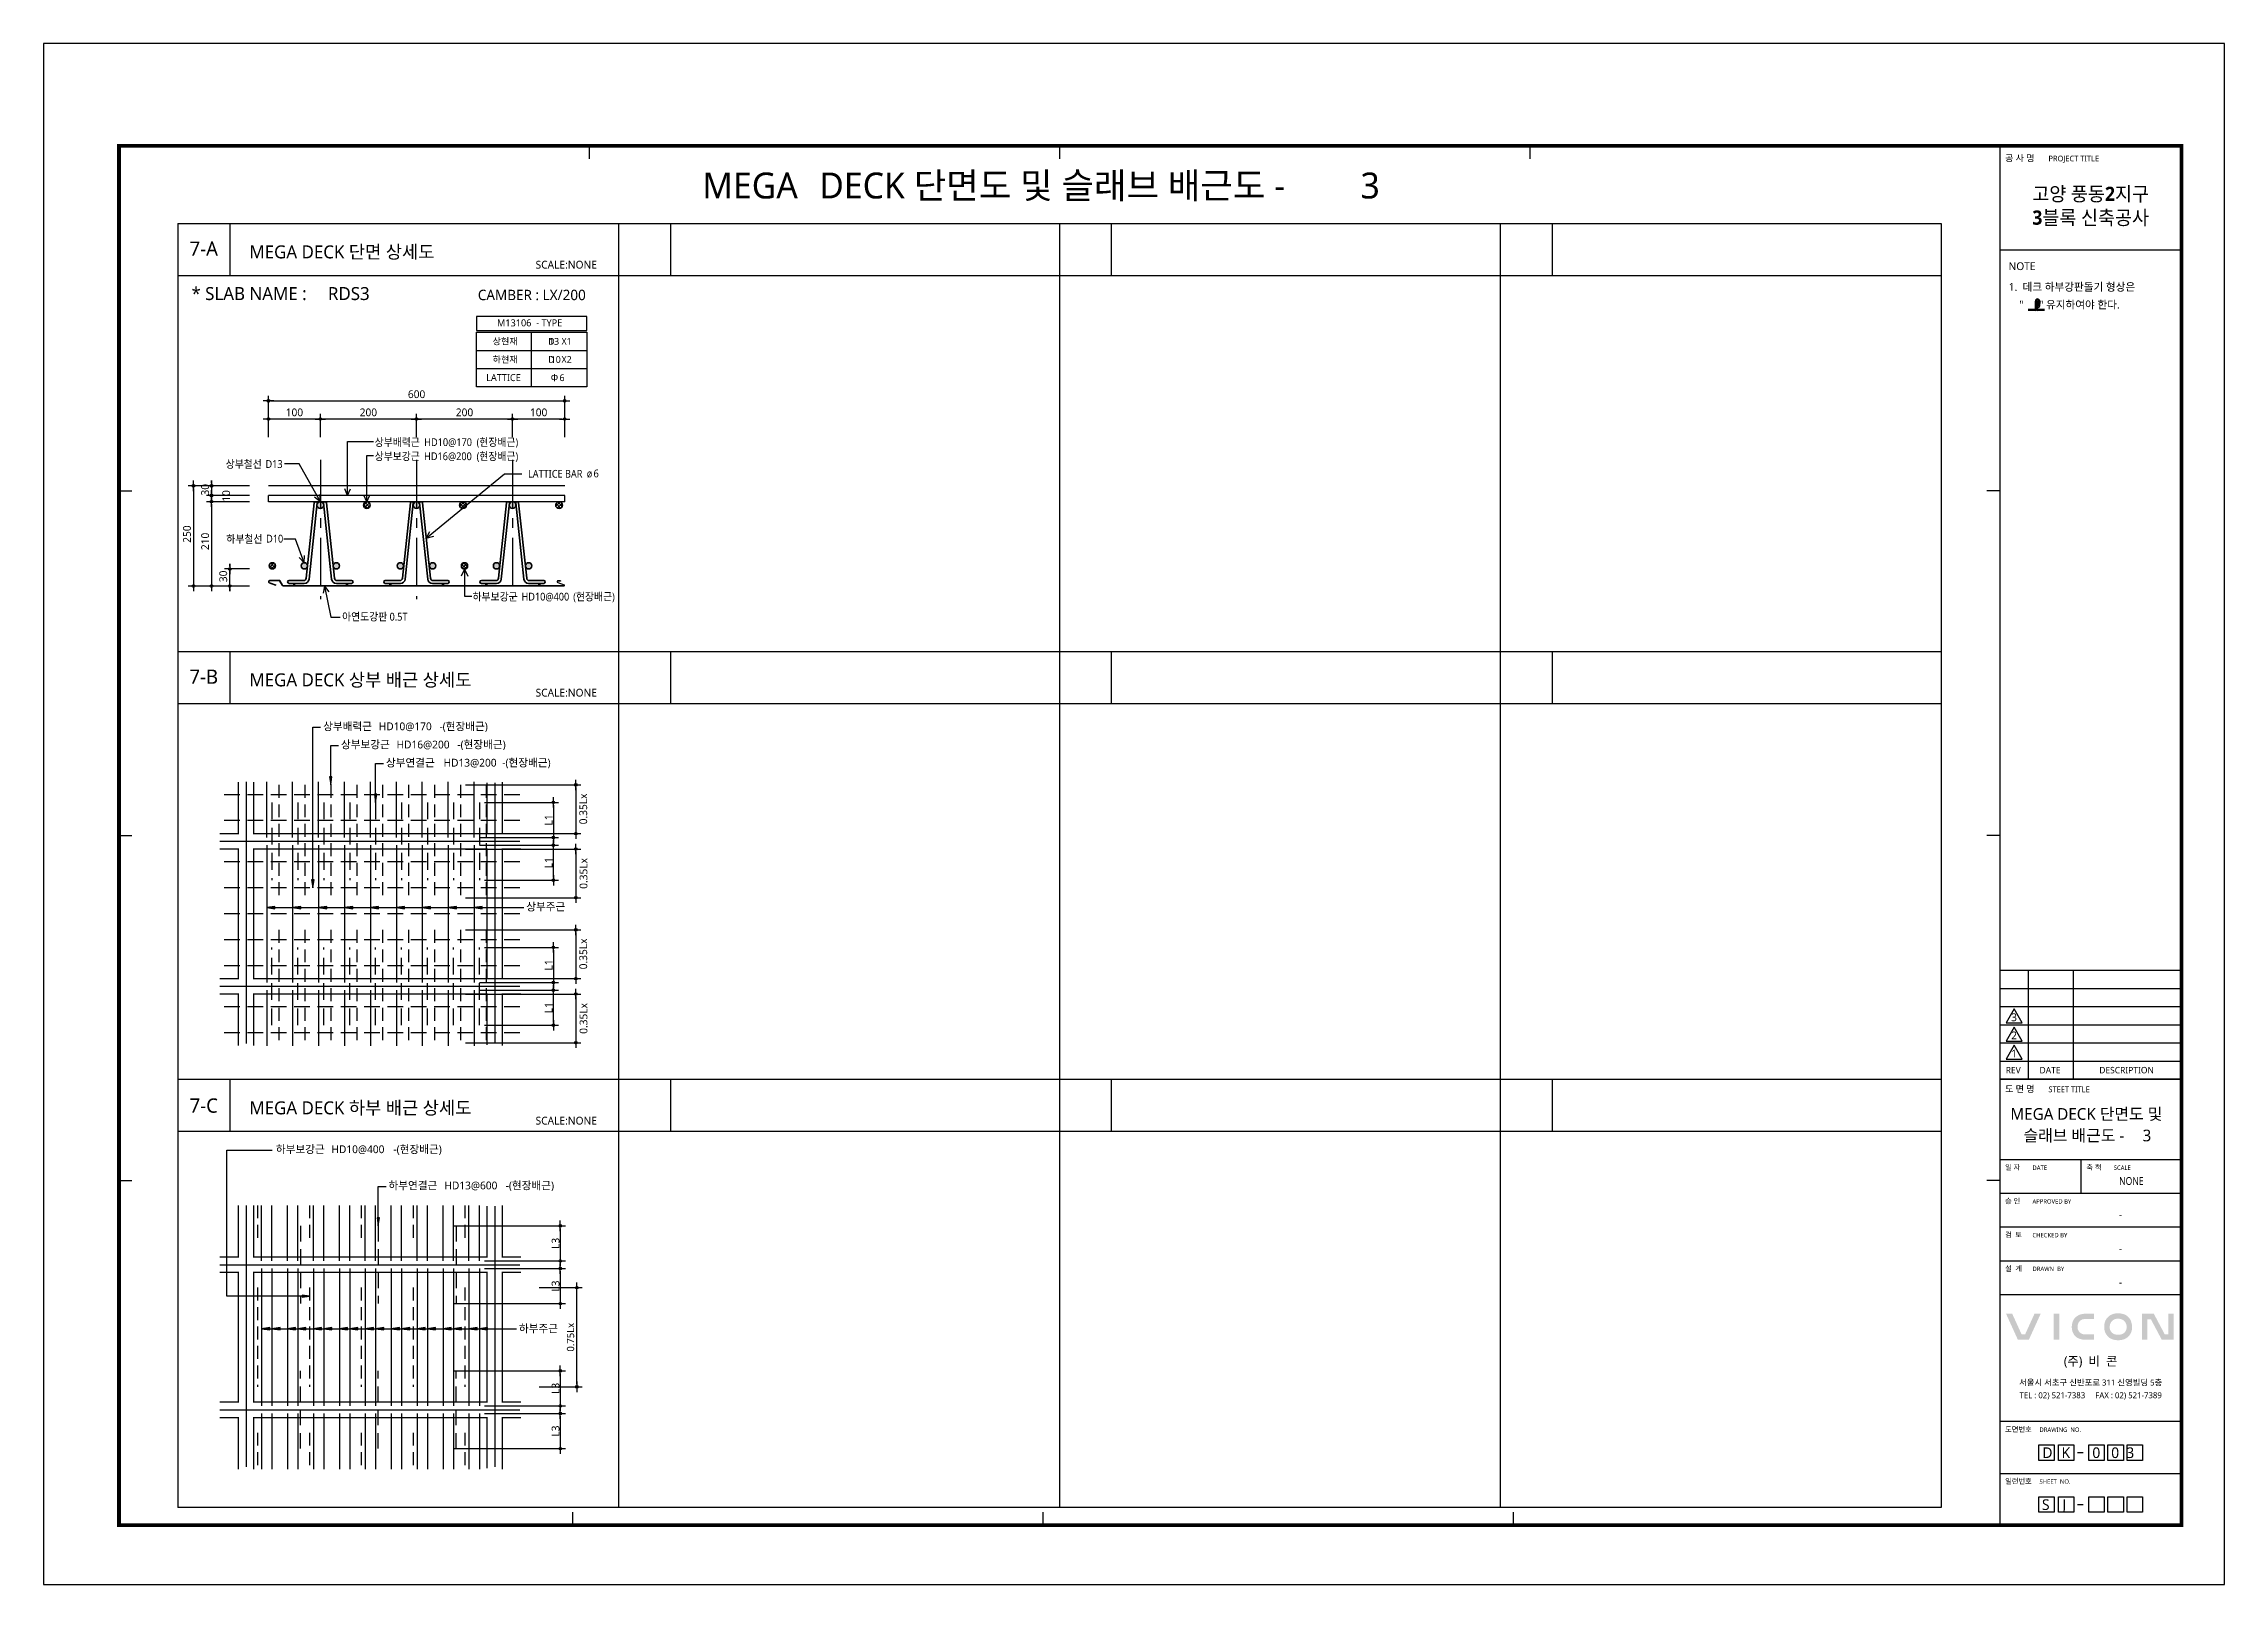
# Model space of a CAD drawing. Extents: x 10983 to 44623, y -18406 to 11294.
# Drawn here: x 27803 to 36213, y 5354 to 11294 of the extents above; entities that cross this region are included whole.
import ezdxf
from ezdxf.enums import TextEntityAlignment as Align

# ---------------------------------------------------------------- set-up
doc = ezdxf.new("R2010")
doc.units = 0
doc.header["$LTSCALE"] = 100
doc.header["$MEASUREMENT"] = 0
doc.header["$PDMODE"] = 3
doc.header["$PDSIZE"] = 10
for name, pattern in [('CEN', [62, 60, -1, 0, -1]), ('CENTER', [2, 1.25, -0.25, 0.25, -0.25]), ('HIDDENX2', [0.75, 0.5, -0.25])]:
    doc.linetypes.add(name, pattern=pattern)
doc.layers.get('0').update_dxf_attribs({"linetype": 'CONTINUOUS'})
doc.layers.get('Defpoints').update_dxf_attribs({"color": 165, "linetype": 'CONTINUOUS'})
for name, color, linetype in [('$$배력근', 210, 'CONTINUOUS'), ('$$주근(이음근)', 130, 'CEN'), ('0-TEXT', 3, 'CONTINUOUS'), ('1', 1, 'CONTINUOUS'), ('7DIM', 7, 'CONTINUOUS'), ('CEN', 1, 'CEN'), ('D-TEX1', 6, 'CONTINUOUS'), ('D-TEX3', 9, 'CONTINUOUS'), ('DIM', 7, 'CONTINUOUS'), ('DKT-TXT', 7, 'CONTINUOUS'), ('E', 115, 'CONTINUOUS'), ('form', 7, 'CONTINUOUS'), ('form_TEX', 7, 'CONTINUOUS'), ('H', 8, 'CONTINUOUS'), ('h3', 1, 'CONTINUOUS'), ('HAT', 8, 'CONTINUOUS'), ('NDS_DCN', 10, 'CONTINUOUS'), ('NUMBER', 7, 'CONTINUOUS'), ('REVISION1', 10, 'CONTINUOUS'), ('TEXT', 3, 'CONTINUOUS'), ('TG-TABLE.TEX', 7, 'CONTINUOUS'), ('TXT', 3, 'CONTINUOUS'), ('이름', 7, 'CONTINUOUS')]:
    doc.layers.add(name, color=color, linetype=linetype)
doc.layers.add('AM_0', color=7, linetype='CONTINUOUS', lineweight=35)
doc.styles.add('H', font='malgun.ttf', dxfattribs={"width": 0.9})
doc.styles.get("Standard").update_dxf_attribs({"font": ''})
doc.styles.add('VICON TEXT', font='malgun.ttf')
doc.styles.add('맑은 고딕', font='malgun.ttf')
doc.styles.add('맑은고딕', font='malgun.ttf')
doc.styles.get('STANDARD').set_extended_font_data('Haansoft Dotum')
doc.dimstyles.get("Standard").update_dxf_attribs({"dimtxt": 0.18, "dimasz": 0.18, "dimexe": 0.18, "dimexo": 0.0625, "dimgap": 0.09, "dimtad": 0, "dimtih": 1, "dimtoh": 1, "dimdec": 4, "dimzin": 0, "dimdsep": 46, "dimtxsty": 'STANDARD', "dimcen": 0.09, "dimadec": 0, "dimazin": 0, "dimtfac": 1, "dimtdec": 4, "dimtofl": 0, "dimtmove": 0, "dimatfit": 3, "dimfxl": 1, "dimtolj": 1, "dimtzin": 0, "dimarcsym": 0})
doc.dimstyles.new('숫자치수선', dxfattribs={"dimscale": 0, "dimtxt": 15, "dimasz": 7, "dimexe": 0.5, "dimexo": 0.5, "dimgap": 4, "dimtad": 1, "dimdec": 4, "dimdsep": 46, "dimtxsty": '맑은 고딕', "dimcen": 0, "dimclrd": 256, "dimclre": 256, "dimclrt": 7, "dimaunit": 3, "dimadec": 0, "dimazin": 0, "dimtfac": 1, "dimtdec": 4, "dimtix": 1, "dimtmove": 2, "dimatfit": 3, "dimldrblk": 'CLOSEDBLANK', "dimfxl": 1, "dimtolj": 1, "dimarcsym": 0})

msp = doc.modelspace()

# ---------------------------------------------------------------- texts
at = {"layer": '0-TEXT', "color": 3, "ltscale": 0.5, "insert": (35696.8, 10666.1), "char_height": 55, "width": 700, "attachment_point": 5, "style": '맑은고딕'}
msp.add_mtext('{\\fMalgun Gothic|b1|i0|c129|p50;\\W0.95;고양 풍동2지구 \\P3블록 신축공사}', dxfattribs=at)
at = {"layer": 'D-TEX3', "ltscale": 0.5, "style": '맑은고딕'}
for s, height, p in [('MEGA DECK 단면 상세도', 50, (28596, 10466)), ('CAMBER : LX/200', 40, (29477, 10305)), ('MEGA DECK 상부 배근 상세도', 50, (28596, 8816)), ('MEGA DECK 하부 배근 상세도', 50, (28596, 7166))]:
    msp.add_text(s, height=height, dxfattribs=at).set_placement(p)
at = {"layer": 'NUMBER', "ltscale": 0.5, "style": '맑은고딕'}
msp.add_text('0  3', height=41, dxfattribs=at).set_placement((35776, 5841))
at = {"layer": 'TXT', "ltscale": 0.5, "style": '맑은고딕'}
for height, p in [(100, (32881, 10697)), (45, (35897, 7062))]:
    msp.add_text('3', height=height, dxfattribs=at).set_placement(p)

# ---------------------------------------------------------------- blocks, each defined once
blk = doc.blocks.new('VICONLOG')
at = {"layer": 'HAT', "ltscale": 0.5}
h = blk.add_hatch(color=8, dxfattribs=at)
h.dxf.hatch_style = 1
h.paths.add_polyline_path([(69.3, 315.2), (111.6, 315.2), (157.3, 415.6), (133.5, 415.6), (97.3, 336), (83.7, 336), (47.4, 415.6), (23.7, 415.6)])
h.paths.add_polyline_path([(207.5, 315.1), (229.6, 315.1), (229.6, 415.4), (207.5, 415.4)])
h.paths.add_polyline_path([(300.6, 355.6, -0.100525), (299.7, 371.1, -0.373541), (327.7, 395.4), (362.7, 395.3), (362.7, 415.4), (327.7, 415.4, 0.051671), (312.9, 413.3, 0.131595), (291.2, 401.2, 0.127719), (280.2, 383.1, 0.067192), (277.2, 364.4, 0.152754), (285.5, 335.3, 0.061908), (291.8, 327.9, 0.071442), (301, 321.6, 0.114733), (329.1, 315.1), (362.7, 315.1), (362.7, 335.6), (329.1, 335.6, -0.017106), (323, 336.1, -0.30682)])
h.paths.add_polyline_path([(417.7, 326.6, 0.088872), (429.4, 318.7, 0.086691), (450.8, 313.5, 0.078736), (473.9, 315.6, 0.121785), (494.3, 326.4, 0.170478), (508.8, 352.9, 0.035083), (509.7, 362, 0.022918), (509.5, 368, 0.077261), (505, 388.1, 0.105839), (495.1, 403, 0.135555), (473.5, 414.9, 0.052602), (455.9, 417.1, 0.091585), (434.3, 413.7, 0.320638), (402.4, 367.8, 0.222412)])
h.paths.add_polyline_path([(423.6, 367.1, -0.297294), (441.3, 393.7, -0.092536), (455.2, 396.3, -0.087656), (468.6, 394.2, -0.116333), (479.8, 387.3, -0.095204), (484.9, 380.3, -0.065441), (488.3, 370.9, -0.06413), (488.6, 359.3, -0.1653), (479.9, 342.3, -0.136024), (464.5, 335.1, -0.06763), (452.3, 334.4, -0.090774), (437.7, 338.3, -0.13619), (427.1, 349, -0.158608)], flags=16)
h.paths.add_polyline_path([(569.1, 394.5), (582.1, 394.5), (624.3, 315.1), (669.8, 315.1), (669.8, 415.4), (648.9, 415.4), (648.9, 336), (635.8, 336), (593.6, 415.4), (548.2, 415.4), (548.2, 315.1), (569.1, 315.1)])
at = {"layer": 'form_TEX', "style": 'VICON TEXT'}
blk.add_text('서울시 서초구 신반포로 311 신영빌딩 5층', height=23, dxfattribs=at).set_placement((350, 150.9), align=Align.MIDDLE)
at = {"layer": 'form_TEX', "attachment_point": 5, "style": 'VICON TEXT'}
for s, width, heights, insert, char_height in [('(주)  비  콘', 383.636, [-49.5], (350, 229.3), 35), ('TEL : 02) 521-7383     FAX : 02) 521-7389', 685.972, [-28.7], (350, 98.6), 23)]:
    blk.add_mtext_dynamic_manual_height_columns(s, width=width, gutter_width=625, heights=heights, dxfattribs=dict(at, insert=insert, char_height=char_height))
blk = doc.blocks.new('Deck_Sh03')
at = {"layer": 'Defpoints'}
blk.add_lwpolyline([(-517.5, -296.1), (7892.5, -296.1), (7892.5, 5644), (-517.5, 5644)], close=True, dxfattribs=at)
at = {"layer": 'form', "color": 30}
for p, q in [((1586.6, 5250), (1586.6, 5200)), ((3400, 5250), (3400, 5200)), ((5213.4, 5250), (5213.4, 5200)), ((7026.8, 5250), (7026.8, -68.2)), ((-226.8, 3920.4), (-176.8, 3920.4)), ((7026.8, 3920.4), (6976.8, 3920.4)), ((-226.8, 2590.9), (-176.8, 2590.9)), ((7026.8, 2590.9), (6976.8, 2590.9)), ((-226.8, 1261.3), (-176.8, 1261.3)), ((7026.8, 1261.3), (6976.8, 1261.3)), ((1523.9, -68.2), (1523.9, -18.2)), ((3337.4, -68.2), (3337.4, -18.2)), ((5150.8, -68.2), (5150.8, -18.2))]:
    blk.add_line(p, q, dxfattribs=at)
at = {"layer": 'form'}
blk.add_line((7726.8, 4847.2), (7026.8, 4847.2), dxfattribs=at)
at = {"layer": 'form', "ltscale": 2}
for p, q in [((7026.8, 2071.4), (7726.1, 2071.4)), ((7135.9, 2071.4), (7135.9, 1651.4)), ((7309.7, 2071.4), (7309.7, 1651.4)), ((7026.8, 2001.4), (7726.1, 2001.4)), ((7026.8, 1931.4), (7726.1, 1931.4)), ((7026.8, 1861.4), (7726.1, 1861.4)), ((7026.8, 1791.4), (7726.1, 1791.4)), ((7026.8, 1721.4), (7726.1, 1721.4)), ((7726.8, 1651.4), (7026.8, 1651.4)), ((7026.8, 1651.4), (7726.8, 1651.4)), ((7026.8, 1341.8), (7726.8, 1341.8)), ((7026.8, 1211.8), (7726.8, 1211.8)), ((7026.8, 1081.8), (7726.8, 1081.8)), ((7026.8, 951.8), (7726.8, 951.8)), ((7026.8, 821.8), (7726.8, 821.8)), ((7726.8, 331.8), (7026.8, 331.8)), ((7326.2, 211.8), (7348.5, 211.8)), ((7026.8, 131.8), (7726.8, 131.8)), ((7326.2, 11.8), (7348.5, 11.8))]:
    blk.add_line(p, q, dxfattribs=at)
at = {"layer": 'form', "color": 30, "ltscale": 0.5}
blk.add_line((7026.8, 1651.4), (7726.1, 1651.4), dxfattribs=at)
at = {"layer": 'form', "ltscale": 0.5}
blk.add_line((7340.4, 1211.8), (7340.4, 1341.8), dxfattribs=at)
at = {"layer": 'form', "color": 30, "const_width": 14.2}
blk.add_lwpolyline([(-226.8, 5250), (-226.8, -68.2), (7726.8, -68.2), (7726.8, 5250)], close=True, dxfattribs=at)
at = {"layer": 'form', "ltscale": 0.5}
for points in [[(7176.8, 241.6), (7236.6, 241.6), (7236.6, 181.9), (7176.8, 181.9)], [(7252.5, 241.6), (7312.2, 241.6), (7312.2, 181.9), (7252.5, 181.9)], [(7369.3, 241.6), (7429, 241.6), (7429, 181.9), (7369.3, 181.9)], [(7443.2, 241.6), (7502.9, 241.6), (7502.9, 181.9), (7443.2, 181.9)], [(7517.1, 241.6), (7576.8, 241.6), (7576.8, 181.9), (7517.1, 181.9)], [(7176.8, 41.6), (7236.6, 41.6), (7236.6, -18.1), (7176.8, -18.1)], [(7252.5, 41.6), (7312.2, 41.6), (7312.2, -18.1), (7252.5, -18.1)], [(7369.3, 41.6), (7429, 41.6), (7429, -18.1), (7369.3, -18.1)], [(7443.2, 41.6), (7502.9, 41.6), (7502.9, -18.1), (7443.2, -18.1)], [(7517.1, 41.6), (7576.8, 41.6), (7576.8, -18.1), (7517.1, -18.1)]]:
    blk.add_lwpolyline(points, close=True, dxfattribs=at)
at = {"layer": 'REVISION1', "ltscale": 2}
for points in [[(7081.5, 1922.5), (7050.5, 1868.7), (7112.6, 1868.7), (7081.5, 1922.5)], [(7081.5, 1852.5), (7050.5, 1798.7), (7112.6, 1798.7), (7081.5, 1852.5)], [(7081.5, 1782.5), (7050.5, 1728.7), (7112.6, 1728.7), (7081.5, 1782.5)]]:
    blk.add_lwpolyline(points, dxfattribs=at)
at = {"layer": 'DKT-TXT'}
blk.add_blockref('VICONLOG', (7026.8, 331.8), dxfattribs=at)
at = {"layer": 'form', "style": 'VICON TEXT'}
for s, p in [('D', (7190.5, 191)), ('K', (7264.4, 191)), ('S', (7189, -9.2)), ('J', (7267.6, -9.2))]:
    blk.add_text(s, height=41, dxfattribs=at).set_placement(p)
at = {"layer": 'form_TEX', "ltscale": 2}
for s, height, style, p in [('공 사 명', 25, 'VICON TEXT', (7046.8, 5190)), ('PROJECT TITLE', 22, 'VICON TEXT', (7214, 5190)), ('도 면 명', 25, '맑은고딕', (7046.8, 1601.4)), ('STEET TITLE', 22, '맑은고딕', (7214, 1601.4)), ('일 자', 20, 'VICON TEXT', (7046.8, 1301.8)), ('DATE', 17, 'VICON TEXT', (7152.4, 1301.8)), ('축 척', 20, 'VICON TEXT', (7360.4, 1301.8)), ('SCALE', 17, 'VICON TEXT', (7466, 1301.8)), ('승 인', 20, 'VICON TEXT', (7046.8, 1171.8)), ('APPROVED BY', 17, 'VICON TEXT', (7152.4, 1171.8)), ('검  토', 20, 'VICON TEXT', (7046.8, 1041.8)), ('CHECKED BY', 17, 'VICON TEXT', (7152.4, 1041.8)), ('설  계', 20, 'VICON TEXT', (7046.8, 911.8)), ('DRAWN  BY', 17, 'VICON TEXT', (7152.4, 911.8)), ('도면번호', 20, 'VICON TEXT', (7046.8, 291.8)), ('DRAWING  NO.', 17, 'VICON TEXT', (7179.5, 291.8)), ('일련번호', 20, 'VICON TEXT', (7046.8, 91.8)), ('SHEET  NO.', 17, 'VICON TEXT', (7179.5, 91.8))]:
    blk.add_text(s, height=height, dxfattribs=dict(at, style=style)).set_placement(p)
at = {"layer": 'form_TEX', "color": 1, "ltscale": 2, "style": 'VICON TEXT'}
blk.add_text('NOTE', height=30, dxfattribs=at).set_placement((7060.3, 4770.9))
at = {"layer": 'form_TEX', "style": 'VICON TEXT'}
for s, p in [('REV', (7049.2, 1673.9)), ('DATE', (7179.7, 1673.9)), ('DESCRIPTION', (7410, 1673.9))]:
    blk.add_text(s, height=25, dxfattribs=at).set_placement(p)
at = {"layer": 'NUMBER', "ltscale": 0.5, "style": '맑은고딕'}
blk.add_text('0', height=41, dxfattribs=at).set_placement((7383.3, 191))
at = {"layer": 'REVISION1', "ltscale": 2, "style": 'VICON TEXT'}
for s, p in [('3', (7081.5, 1890.2)), ('2', (7081.5, 1820.2)), ('1', (7081.5, 1750.2))]:
    blk.add_text(s, height=30, dxfattribs=at).set_placement(p, align=Align.MIDDLE_CENTER)
at = {"layer": 'TG-TABLE.TEX', "color": 3, "style": 'VICON TEXT'}
blk.add_text('DECK 단면도 및 슬래브 배근도 -', height=100, dxfattribs=at).set_placement((2473.6, 5047))
at = {"layer": 'TG-TABLE.TEX', "color": 3, "ltscale": 0.5, "style": 'VICON TEXT'}
blk.add_attdef('DKTYT', text='', height=100, dxfattribs=at).set_placement((2425.2, 5047), align=Align.RIGHT)
at = {"layer": 'TXT', "style": 'VICON TEXT'}
for s, p in [('DECK 단면도 및', (7247.9, 1495)), ('슬래브 배근도 -', (7118, 1412))]:
    blk.add_text(s, height=45, dxfattribs=at).set_placement(p)
at = {"layer": 'TXT', "style": 'VICON TEXT', "width": 0.85}
blk.add_text('NONE', height=30, dxfattribs=at).set_placement((7533.8, 1244.1), align=Align.CENTER)
at = {"layer": 'TXT', "style": 'VICON TEXT'}
for p in [(7492.1, 1114.1), (7492.1, 984.1), (7492.1, 854.1)]:
    blk.add_text('-', height=30, dxfattribs=at).set_placement(p, align=Align.CENTER)
at = {"layer": 'TXT', "ltscale": 0.5, "style": 'VICON TEXT'}
blk.add_attdef('DKTYR', text='', height=45, dxfattribs=at).set_placement((7248.4, 1495), align=Align.RIGHT)
blk = doc.blocks.new('Deck_DKnoteSD1')
for p, q in [((100.6, -71.7), (75.1, -71.7)), ((102.6, -75.7), (75.1, -75.7)), ((102.6, -69.6), (102.6, -39.5)), ((106.7, -39.5), (106.7, -71.7)), ((110.7, -39.5), (110.7, -69.6)), ((110.7, -59.6), (110.7, -43.5)), ((138.2, -75.7), (110.7, -75.7)), ((138.2, -71.7), (112.7, -71.7)), ((114.7, -59.6), (114.7, -39.5)), ((118.7, -39.5), (118.7, -59.6))]:
    blk.add_line(p, q)
for centre, radius, start, end in [((100.6, -69.6), 2.01, 270, 0), ((110.7, -39.5), 8.04, 0, 180), ((110.7, -39.5), 8.04, 0, 180), ((102.6, -71.7), 4.02, 270, 0), ((110.7, -39.5), 4.02, 0, 180), ((110.7, -71.7), 4.02, 180, 270), ((114.7, -59.6), 4.02, 180, 0), ((112.7, -69.6), 2.01, 180, 270)]:
    blk.add_arc(centre, radius, start, end)
at = {"layer": 'form_TEX', "color": 1, "style": 'VICON TEXT'}
for s, p in [('1.  데크 하부강판돌기 형상은', (0, 0)), ('    "      " 유지하여야 한다.', (0, -68.5))]:
    blk.add_text(s, height=30, dxfattribs=at).set_placement(p)
blk = doc.blocks.new('DIMDOT')
at = {"color": 0}
blk.add_line((-2, 0), (2, 0), dxfattribs=at)
for radius in [0.5, 0.25]:
    blk.add_circle((0, 0), radius, dxfattribs=at)
blk = doc.blocks.new('*D40')
at = {"layer": '7DIM', "linetype": 'ByBlock', "lineweight": -2}
for p, q in [((1182.9, 2159.6), (1468.2, 2159.6)), ((1448.2, 2149.6), (1448.2, 2034.3)), ((1162.9, 2024.3), (1468.2, 2024.3))]:
    blk.add_line(p, q, dxfattribs=at)
at = {"layer": 'Defpoints', "color": 0, "ltscale": 0.5}
for p in [(1162.9, 2159.6), (1142.9, 2024.3), (1448.2, 2024.3)]:
    blk.add_point(p, dxfattribs=at)
at = {"layer": '7DIM', "lineweight": -2, "ltscale": 0.5, "xscale": 10, "yscale": 10, "zscale": 10}
for p, rotation in [((1448.2, 2159.6), 90), ((1448.2, 2024.3), 270)]:
    blk.add_blockref('DIMDOT', p, dxfattribs=dict(at, rotation=rotation))
at = {"layer": '7DIM', "color": 9, "ltscale": 0.5, "insert": (1430.4, 2091.9), "char_height": 30, "attachment_point": 5, "rotation": 90, "style": 'VICON TEXT'}
blk.add_mtext('\\A1;L1', dxfattribs=at)
blk = doc.blocks.new('_Open30')
at = {"color": 0, "linetype": 'ByBlock', "lineweight": -2}
for p, q in [((-1, 0.27), (0, 0)), ((0, 0), (-1, -0.27)), ((0, 0), (-1, 0))]:
    blk.add_line(p, q, dxfattribs=at)
blk = doc.blocks.new('*D41')
at = {"layer": '7DIM', "linetype": 'ByBlock', "lineweight": -2}
for p, q in [((1162.9, 1994.9), (1468.2, 1994.9)), ((1448.2, 1869.6), (1448.2, 1984.9)), ((1182.9, 1859.6), (1468.2, 1859.6))]:
    blk.add_line(p, q, dxfattribs=at)
at = {"layer": 'Defpoints', "color": 0, "ltscale": 0.5}
for p in [(1142.9, 1994.9), (1448.2, 1994.9), (1162.9, 1859.6)]:
    blk.add_point(p, dxfattribs=at)
at = {"layer": '7DIM', "lineweight": -2, "ltscale": 0.5, "xscale": 10, "yscale": 10, "zscale": 10}
for p, rotation in [((1448.2, 1994.9), 90), ((1448.2, 1859.6), 270)]:
    blk.add_blockref('DIMDOT', p, dxfattribs=dict(at, rotation=rotation))
at = {"layer": '7DIM', "color": 9, "ltscale": 0.5, "insert": (1430.4, 1927.2), "char_height": 30, "attachment_point": 5, "rotation": 90, "style": 'VICON TEXT'}
blk.add_mtext('\\A1;L1', dxfattribs=at)
blk = doc.blocks.new('*D42')
at = {"layer": '7DIM', "linetype": 'ByBlock', "lineweight": -2}
for p, q in [((1182.9, 2718.6), (1468.2, 2718.6)), ((1448.2, 2708.6), (1448.2, 2593.3)), ((1162.9, 2583.3), (1468.2, 2583.3))]:
    blk.add_line(p, q, dxfattribs=at)
at = {"layer": 'Defpoints', "color": 0, "ltscale": 0.5}
for p in [(1162.9, 2718.6), (1142.9, 2583.3), (1448.2, 2583.3)]:
    blk.add_point(p, dxfattribs=at)
at = {"layer": '7DIM', "lineweight": -2, "ltscale": 0.5, "xscale": 10, "yscale": 10, "zscale": 10}
for p, rotation in [((1448.2, 2718.6), 90), ((1448.2, 2583.3), 270)]:
    blk.add_blockref('DIMDOT', p, dxfattribs=dict(at, rotation=rotation))
at = {"layer": '7DIM', "color": 9, "ltscale": 0.5, "insert": (1430.4, 2650.9), "char_height": 30, "attachment_point": 5, "rotation": 90, "style": 'VICON TEXT'}
blk.add_mtext('\\A1;L1', dxfattribs=at)
blk = doc.blocks.new('*D43')
at = {"layer": '7DIM', "linetype": 'ByBlock', "lineweight": -2}
for p, q in [((1162.9, 2553.9), (1468.2, 2553.9)), ((1448.2, 2428.6), (1448.2, 2543.9)), ((1182.9, 2418.6), (1468.2, 2418.6))]:
    blk.add_line(p, q, dxfattribs=at)
at = {"layer": 'Defpoints', "color": 0, "ltscale": 0.5}
for p in [(1142.9, 2553.9), (1448.2, 2553.9), (1162.9, 2418.6)]:
    blk.add_point(p, dxfattribs=at)
at = {"layer": '7DIM', "lineweight": -2, "ltscale": 0.5, "xscale": 10, "yscale": 10, "zscale": 10}
for p, rotation in [((1448.2, 2553.9), 90), ((1448.2, 2418.6), 270)]:
    blk.add_blockref('DIMDOT', p, dxfattribs=dict(at, rotation=rotation))
at = {"layer": '7DIM', "color": 9, "ltscale": 0.5, "insert": (1430.4, 2486.2), "char_height": 30, "attachment_point": 5, "rotation": 90, "style": 'VICON TEXT'}
blk.add_mtext('\\A1;L1', dxfattribs=at)
blk = doc.blocks.new('*D44')
at = {"layer": '7DIM', "linetype": 'ByBlock', "lineweight": -2}
for p, q in [((1062.9, 1086.2), (1495.1, 1086.2)), ((1475.1, 1076.2), (1475.1, 960.9)), ((1182.9, 950.9), (1495.1, 950.9))]:
    blk.add_line(p, q, dxfattribs=at)
at = {"layer": 'Defpoints', "color": 0, "ltscale": 0.5}
for p in [(1042.9, 1086.2), (1162.9, 950.9), (1475.1, 950.9)]:
    blk.add_point(p, dxfattribs=at)
at = {"layer": '7DIM', "lineweight": -2, "ltscale": 0.5, "xscale": 10, "yscale": 10, "zscale": 10}
for p, rotation in [((1475.1, 1086.2), 90), ((1475.1, 950.9), 270)]:
    blk.add_blockref('DIMDOT', p, dxfattribs=dict(at, rotation=rotation))
at = {"layer": '7DIM', "color": 9, "ltscale": 0.5, "insert": (1457.1, 1018.6), "char_height": 30, "attachment_point": 5, "rotation": 90, "style": 'VICON TEXT'}
blk.add_mtext('\\A1;L3', dxfattribs=at)
blk = doc.blocks.new('*D45')
at = {"layer": '7DIM', "linetype": 'ByBlock', "lineweight": -2}
for p, q in [((1182.9, 921.5), (1495.1, 921.5)), ((1475.1, 911.5), (1475.1, 796.2)), ((1062.9, 786.2), (1495.1, 786.2))]:
    blk.add_line(p, q, dxfattribs=at)
at = {"layer": 'Defpoints', "color": 0, "ltscale": 0.5}
for p in [(1162.9, 921.5), (1042.9, 786.2), (1475.1, 786.2)]:
    blk.add_point(p, dxfattribs=at)
at = {"layer": '7DIM', "lineweight": -2, "ltscale": 0.5, "xscale": 10, "yscale": 10, "zscale": 10}
for p, rotation in [((1475.1, 921.5), 90), ((1475.1, 786.2), 270)]:
    blk.add_blockref('DIMDOT', p, dxfattribs=dict(at, rotation=rotation))
at = {"layer": '7DIM', "color": 9, "ltscale": 0.5, "insert": (1457.1, 853.9), "char_height": 30, "attachment_point": 5, "rotation": 90, "style": 'VICON TEXT'}
blk.add_mtext('\\A1;L3', dxfattribs=at)
blk = doc.blocks.new('*D46')
at = {"layer": '7DIM', "linetype": 'ByBlock', "lineweight": -2}
for p, q in [((1062.9, 527.2), (1495.1, 527.2)), ((1475.1, 517.2), (1475.1, 401.9)), ((1182.9, 391.9), (1495.1, 391.9))]:
    blk.add_line(p, q, dxfattribs=at)
at = {"layer": 'Defpoints', "color": 0, "ltscale": 0.5}
for p in [(1042.9, 527.2), (1162.9, 391.9), (1475.1, 391.9)]:
    blk.add_point(p, dxfattribs=at)
at = {"layer": '7DIM', "lineweight": -2, "ltscale": 0.5, "xscale": 10, "yscale": 10, "zscale": 10}
for p, rotation in [((1475.1, 527.2), 90), ((1475.1, 391.9), 270)]:
    blk.add_blockref('DIMDOT', p, dxfattribs=dict(at, rotation=rotation))
at = {"layer": '7DIM', "color": 9, "ltscale": 0.5, "insert": (1457.1, 459.6), "char_height": 30, "attachment_point": 5, "rotation": 90, "style": 'VICON TEXT'}
blk.add_mtext('\\A1;L3', dxfattribs=at)
blk = doc.blocks.new('*D47')
at = {"layer": '7DIM', "linetype": 'ByBlock', "lineweight": -2}
for p, q in [((1182.9, 362.5), (1495.1, 362.5)), ((1475.1, 352.5), (1475.1, 237.2)), ((1062.9, 227.2), (1495.1, 227.2))]:
    blk.add_line(p, q, dxfattribs=at)
at = {"layer": 'Defpoints', "color": 0, "ltscale": 0.5}
for p in [(1162.9, 362.5), (1042.9, 227.2), (1475.1, 227.2)]:
    blk.add_point(p, dxfattribs=at)
at = {"layer": '7DIM', "lineweight": -2, "ltscale": 0.5, "xscale": 10, "yscale": 10, "zscale": 10}
for p, rotation in [((1475.1, 362.5), 90), ((1475.1, 227.2), 270)]:
    blk.add_blockref('DIMDOT', p, dxfattribs=dict(at, rotation=rotation))
at = {"layer": '7DIM', "color": 9, "ltscale": 0.5, "insert": (1457.1, 294.9), "char_height": 30, "attachment_point": 5, "rotation": 90, "style": 'VICON TEXT'}
blk.add_mtext('\\A1;L3', dxfattribs=at)
blk = doc.blocks.new('*D48')
at = {"layer": 'Defpoints', "color": 0, "ltscale": 0.5}
for p in [(349.7, 4196.7), (349.7, 4125.7), (549.7, 4125.7)]:
    blk.add_point(p, dxfattribs=at)
at = {"layer": '이름', "lineweight": -2}
for p, q in [((349.7, 4126.2), (349.7, 4216.7)), ((549.7, 4126.2), (549.7, 4216.7)), ((539.7, 4196.7), (359.7, 4196.7))]:
    blk.add_line(p, q, dxfattribs=at)
at = {"layer": '이름', "lineweight": -2, "ltscale": 0.5, "xscale": 10, "yscale": 10, "zscale": 10, "rotation": 180}
blk.add_blockref('DIMDOT', (349.7, 4196.7), dxfattribs=at)
at = {"layer": '이름', "lineweight": -2, "ltscale": 0.5, "xscale": 10, "yscale": 10, "zscale": 10}
blk.add_blockref('DIMDOT', (549.7, 4196.7), dxfattribs=at)
at = {"layer": '이름', "color": 7, "ltscale": 0.5, "insert": (449.7, 4222.2), "char_height": 30, "attachment_point": 5, "style": 'VICON TEXT'}
blk.add_mtext('\\A1;100', dxfattribs=at)
blk = doc.blocks.new('_ClosedBlank')
at = {"color": 0, "linetype": 'ByBlock', "lineweight": -2}
for p, q in [((-1, 0.17), (0, 0)), ((-1, 0.17), (-1, -0.17)), ((0, 0), (-1, -0.17))]:
    blk.add_line(p, q, dxfattribs=at)
blk = doc.blocks.new('*D49')
at = {"layer": 'Defpoints', "color": 0, "ltscale": 0.5}
for p in [(549.7, 4196.7), (549.7, 4125.7), (920.3, 4125.7)]:
    blk.add_point(p, dxfattribs=at)
at = {"layer": '이름', "lineweight": -2}
for p, q in [((549.7, 4126.2), (549.7, 4216.7)), ((920.3, 4126.2), (920.3, 4216.7)), ((910.3, 4196.7), (559.7, 4196.7))]:
    blk.add_line(p, q, dxfattribs=at)
at = {"layer": '이름', "lineweight": -2, "ltscale": 0.5, "xscale": 10, "yscale": 10, "zscale": 10, "rotation": 180}
blk.add_blockref('DIMDOT', (549.7, 4196.7), dxfattribs=at)
at = {"layer": '이름', "lineweight": -2, "ltscale": 0.5, "xscale": 10, "yscale": 10, "zscale": 10}
blk.add_blockref('DIMDOT', (920.3, 4196.7), dxfattribs=at)
at = {"layer": '이름', "color": 7, "ltscale": 0.5, "insert": (735, 4222.2), "char_height": 30, "attachment_point": 5, "style": 'VICON TEXT'}
blk.add_mtext('\\A1;200', dxfattribs=at)
blk = doc.blocks.new('*D50')
at = {"layer": 'Defpoints', "color": 0, "ltscale": 0.5}
for p in [(920.3, 4196.7), (920.3, 4125.7), (1291, 4125.7)]:
    blk.add_point(p, dxfattribs=at)
at = {"layer": '이름', "lineweight": -2}
for p, q in [((920.3, 4126.2), (920.3, 4216.7)), ((1291, 4126.2), (1291, 4216.7)), ((1281, 4196.7), (930.3, 4196.7))]:
    blk.add_line(p, q, dxfattribs=at)
at = {"layer": '이름', "lineweight": -2, "ltscale": 0.5, "xscale": 10, "yscale": 10, "zscale": 10, "rotation": 180}
blk.add_blockref('DIMDOT', (920.3, 4196.7), dxfattribs=at)
at = {"layer": '이름', "lineweight": -2, "ltscale": 0.5, "xscale": 10, "yscale": 10, "zscale": 10}
blk.add_blockref('DIMDOT', (1291, 4196.7), dxfattribs=at)
at = {"layer": '이름', "color": 7, "ltscale": 0.5, "insert": (1105.7, 4222.2), "char_height": 30, "attachment_point": 5, "style": 'VICON TEXT'}
blk.add_mtext('\\A1;200', dxfattribs=at)
blk = doc.blocks.new('*D51')
at = {"layer": 'Defpoints', "color": 0, "ltscale": 0.5}
for p in [(1291, 4196.7), (1291, 4125.7), (1492, 4125.7)]:
    blk.add_point(p, dxfattribs=at)
at = {"layer": '이름', "lineweight": -2}
for p, q in [((1291, 4126.2), (1291, 4216.7)), ((1492, 4126.2), (1492, 4216.7)), ((1482, 4196.7), (1301, 4196.7))]:
    blk.add_line(p, q, dxfattribs=at)
at = {"layer": '이름', "lineweight": -2, "ltscale": 0.5, "xscale": 10, "yscale": 10, "zscale": 10, "rotation": 180}
blk.add_blockref('DIMDOT', (1291, 4196.7), dxfattribs=at)
at = {"layer": '이름', "lineweight": -2, "ltscale": 0.5, "xscale": 10, "yscale": 10, "zscale": 10}
blk.add_blockref('DIMDOT', (1492, 4196.7), dxfattribs=at)
at = {"layer": '이름', "color": 7, "ltscale": 0.5, "insert": (1391.5, 4222.2), "char_height": 30, "attachment_point": 5, "style": 'VICON TEXT'}
blk.add_mtext('\\A1;100', dxfattribs=at)
blk = doc.blocks.new('*D52')
at = {"layer": 'Defpoints', "color": 0, "ltscale": 0.5}
for p in [(1492, 4266.7), (349.7, 4125.7), (1492, 4125.7)]:
    blk.add_point(p, dxfattribs=at)
at = {"layer": '이름', "lineweight": -2}
for p, q in [((349.7, 4126.2), (349.7, 4286.7)), ((359.7, 4266.7), (1482, 4266.7)), ((1492, 4126.2), (1492, 4286.7))]:
    blk.add_line(p, q, dxfattribs=at)
at = {"layer": '이름', "lineweight": -2, "ltscale": 0.5, "xscale": 10, "yscale": 10, "zscale": 10, "rotation": 180}
blk.add_blockref('DIMDOT', (349.7, 4266.7), dxfattribs=at)
at = {"layer": '이름', "lineweight": -2, "ltscale": 0.5, "xscale": 10, "yscale": 10, "zscale": 10}
blk.add_blockref('DIMDOT', (1492, 4266.7), dxfattribs=at)
at = {"layer": '이름', "color": 7, "ltscale": 0.5, "insert": (920.9, 4292.2), "char_height": 30, "attachment_point": 5, "style": 'VICON TEXT'}
blk.add_mtext('\\A1;600', dxfattribs=at)
blk = doc.blocks.new('ARR_TXT_MT01')
at = {"layer": 'D-TEX3', "linetype": 'ByBlock'}
h = blk.add_hatch(color=256, dxfattribs=at)
h.paths.add_polyline_path([(594.5, 2817.5), (589.8, 2817.5), (589.8, 2786.1)])
h.paths.add_polyline_path([(589.8, 2817.5), (585, 2817.5), (589.8, 2786.1)])
for p, q in [((589.8, 2786.1), (589.8, 2938.2)), ((589.8, 2938.2), (619.8, 2938.2))]:
    blk.add_line(p, q, dxfattribs=at)
blk.add_lwpolyline([(594.5, 2817.5), (585, 2817.5), (589.8, 2786.1), (594.5, 2817.5)], dxfattribs=at)
at = {"layer": '이름'}
for q in [(717.9, 3903.5), (740.3, 3903.5)]:
    blk.add_line((729.1, 3878), q, dxfattribs=at)
blk.add_lwpolyline([(729.1, 3878), (729.1, 4055.5), (754.6, 4055.5)], dxfattribs=at)
at = {"layer": 'D-TEX1', "color": 9, "linetype": 'ByBlock', "style": 'VICON TEXT'}
for s, p in [('상부보강근 ', (629.4, 2926.7)), ('-(현장배근)', (1077.9, 2926.7))]:
    blk.add_text(s, height=30, dxfattribs=at).set_placement(p)
at = {"layer": 'D-TEX3', "color": 30, "ltscale": 0.5, "style": 'H', "width": 0.9}
blk.add_attdef('TAM', (949.9, 4038.1), '', height=30, dxfattribs=at)
at = {"layer": 'D-TEX3', "color": 30, "ltscale": 0.5, "style": 'VICON TEXT'}
blk.add_attdef('TAM', (843.7, 2926.7), '', height=30, dxfattribs=at)
at = {"layer": '이름', "style": 'H', "width": 0.9}
for s, p in [('상부보강근', (759.3, 4038.1)), ('(현장배근)', (1152.4, 4038.1))]:
    blk.add_text(s, height=30, dxfattribs=at).set_placement(p)
blk = doc.blocks.new('*D26')
at = {"layer": '7DIM', "linetype": 'ByBlock', "lineweight": -2, "transparency": 16777216}
for p, q in [((98281.1, 2135.2), (98726.1, 2135.2)), ((98706.1, 2125.2), (98706.1, 1957.3)), ((98281.1, 1947.3), (98726.1, 1947.3))]:
    blk.add_line(p, q, dxfattribs=at)
at = {"layer": 'Defpoints', "color": 0, "linetype": 'ByBlock', "transparency": 16777216}
for p in [(98261.1, 2135.2), (98261.1, 1947.3), (98706.1, 1947.3)]:
    blk.add_point(p, dxfattribs=at)
at = {"layer": '7DIM', "linetype": 'ByBlock', "lineweight": -2, "transparency": 16777216, "xscale": 10, "yscale": 10, "zscale": 10}
for p, rotation in [((98706.1, 2135.2), 90), ((98706.1, 1947.3), 270)]:
    blk.add_blockref('DIMDOT', p, dxfattribs=dict(at, rotation=rotation))
at = {"layer": '7DIM', "color": 9, "linetype": 'ByBlock', "transparency": 16777216, "insert": (98735.1, 2042.5), "char_height": 30, "attachment_point": 5, "rotation": 90, "style": 'VICON TEXT'}
blk.add_mtext('\\A1;0.35Lx', dxfattribs=at)
blk = doc.blocks.new('*D27')
at = {"layer": '7DIM', "linetype": 'ByBlock', "lineweight": -2, "transparency": 16777216}
for p, q in [((98281.1, 1887.9), (98726.1, 1887.9)), ((98706.1, 1877.9), (98706.1, 1710.1)), ((98281.1, 1700.1), (98726.1, 1700.1))]:
    blk.add_line(p, q, dxfattribs=at)
at = {"layer": 'Defpoints', "color": 0, "linetype": 'ByBlock', "transparency": 16777216}
for p in [(98261.1, 1887.9), (98261.1, 1700.1), (98706.1, 1700.1)]:
    blk.add_point(p, dxfattribs=at)
at = {"layer": '7DIM', "linetype": 'ByBlock', "lineweight": -2, "transparency": 16777216, "xscale": 10, "yscale": 10, "zscale": 10}
for p, rotation in [((98706.1, 1887.9), 90), ((98706.1, 1700.1), 270)]:
    blk.add_blockref('DIMDOT', p, dxfattribs=dict(at, rotation=rotation))
at = {"layer": '7DIM', "color": 9, "linetype": 'ByBlock', "transparency": 16777216, "insert": (98736.1, 1793.8), "char_height": 30, "attachment_point": 5, "rotation": 90, "style": 'VICON TEXT'}
blk.add_mtext('\\A1;0.35Lx', dxfattribs=at)
blk = doc.blocks.new('*D28')
at = {"layer": '7DIM', "linetype": 'ByBlock', "lineweight": -2, "transparency": 16777216}
for p, q in [((98281.1, 1576.2), (98726.1, 1576.2)), ((98706.1, 1566.2), (98706.1, 1398.3)), ((98281.1, 1388.3), (98726.1, 1388.3))]:
    blk.add_line(p, q, dxfattribs=at)
at = {"layer": 'Defpoints', "color": 0, "linetype": 'ByBlock', "transparency": 16777216}
for p in [(98261.1, 1576.2), (98261.1, 1388.3), (98706.1, 1388.3)]:
    blk.add_point(p, dxfattribs=at)
at = {"layer": '7DIM', "linetype": 'ByBlock', "lineweight": -2, "transparency": 16777216, "xscale": 10, "yscale": 10, "zscale": 10}
for p, rotation in [((98706.1, 1576.2), 90), ((98706.1, 1388.3), 270)]:
    blk.add_blockref('DIMDOT', p, dxfattribs=dict(at, rotation=rotation))
at = {"layer": '7DIM', "color": 9, "linetype": 'ByBlock', "transparency": 16777216, "insert": (98735.1, 1483.5), "char_height": 30, "attachment_point": 5, "rotation": 90, "style": 'VICON TEXT'}
blk.add_mtext('\\A1;0.35Lx', dxfattribs=at)
blk = doc.blocks.new('*D29')
at = {"layer": '7DIM', "linetype": 'ByBlock', "lineweight": -2, "transparency": 16777216}
for p, q in [((98281.1, 1328.9), (98726.1, 1328.9)), ((98706.1, 1318.9), (98706.1, 1151.1)), ((98281.1, 1141.1), (98726.1, 1141.1))]:
    blk.add_line(p, q, dxfattribs=at)
at = {"layer": 'Defpoints', "color": 0, "linetype": 'ByBlock', "transparency": 16777216}
for p in [(98261.1, 1328.9), (98261.1, 1141.1), (98706.1, 1141.1)]:
    blk.add_point(p, dxfattribs=at)
at = {"layer": '7DIM', "linetype": 'ByBlock', "lineweight": -2, "transparency": 16777216, "xscale": 10, "yscale": 10, "zscale": 10}
for p, rotation in [((98706.1, 1328.9), 90), ((98706.1, 1141.1), 270)]:
    blk.add_blockref('DIMDOT', p, dxfattribs=dict(at, rotation=rotation))
at = {"layer": '7DIM', "color": 9, "linetype": 'ByBlock', "transparency": 16777216, "insert": (98736.1, 1234.8), "char_height": 30, "attachment_point": 5, "rotation": 90, "style": 'VICON TEXT'}
blk.add_mtext('\\A1;0.35Lx', dxfattribs=at)
blk = doc.blocks.new('ARR_TXT_MB01')
at = {"layer": 'D-TEX3', "linetype": 'ByBlock'}
h = blk.add_hatch(color=256, dxfattribs=at)
h.paths.add_polyline_path([(479.9, 819.2), (479.9, 815), (507.6, 815)])
h.paths.add_polyline_path([(479.9, 815), (479.9, 810.9), (507.6, 815)])
blk.add_lwpolyline([(479.9, 819.2), (479.9, 810.9), (507.6, 815), (479.9, 819.2)], dxfattribs=at)
at = {"layer": 'DIM'}
blk.add_lwpolyline([(507.6, 815), (189.2, 815), (189.2, 1378.3), (363.4, 1378.3)], dxfattribs=at)
at = {"layer": '이름', "color": 7}
for q in [(1093.4, 3590.5), (1117.9, 3590.5)]:
    blk.add_line((1105.7, 3617.6), q, dxfattribs=at)
at = {"layer": '이름'}
blk.add_lwpolyline([(1105.7, 3617.6), (1105.7, 3513.8), (1134.3, 3513.8)], dxfattribs=at)
at = {"layer": 'D-TEX3', "color": 30, "ltscale": 0.5, "style": 'H', "width": 0.9}
blk.add_attdef('BAM', (1325.5, 3496.9), '', height=30, dxfattribs=at)
at = {"layer": 'D-TEX3', "color": 30, "ltscale": 0.5, "style": 'VICON TEXT'}
blk.add_attdef('BAM', (592.5, 1366.4), '', height=30, dxfattribs=at)
at = {"layer": 'TEXT', "color": 9, "style": 'VICON TEXT'}
for s, p in [('하부보강근', (378.3, 1366.4)), ('-(현장배근)', (831.4, 1366.4))]:
    blk.add_text(s, height=30, dxfattribs=at).set_placement(p)
at = {"layer": '이름', "style": 'H', "width": 0.9}
for s, p in [('하부보강근', (1136.8, 3496.5)), ('(현장배근)', (1524.9, 3496.9))]:
    blk.add_text(s, height=30, dxfattribs=at).set_placement(p)
blk = doc.blocks.new('*D25')
at = {"layer": 'Defpoints', "color": 0, "linetype": 'ByBlock', "transparency": 16777216}
for p in [(102594.1, 197.1), (102759.6, 197.1), (102594.1, -185.6)]:
    blk.add_point(p, dxfattribs=at)
at = {"layer": 'DIM', "linetype": 'ByBlock', "lineweight": -2, "transparency": 16777216}
for p, q in [((102614.1, 197.1), (102779.6, 197.1)), ((102759.6, -175.6), (102759.6, 187.1)), ((102614.1, -185.6), (102779.6, -185.6))]:
    blk.add_line(p, q, dxfattribs=at)
at = {"layer": 'DIM', "linetype": 'ByBlock', "lineweight": -2, "transparency": 16777216, "xscale": 10, "yscale": 10, "zscale": 10}
for p, rotation in [((102759.6, 197.1), 90), ((102759.6, -185.6), 270)]:
    blk.add_blockref('DIMDOT', p, dxfattribs=dict(at, rotation=rotation))
at = {"layer": 'DIM', "color": 210, "linetype": 'ByBlock', "transparency": 16777216, "insert": (102735.2, 5.7), "char_height": 40, "attachment_point": 5, "rotation": 90, "style": 'VICON TEXT'}
blk.add_mtext('\\A1;{\\H.7x;0.75Lx}', dxfattribs=at)
blk = doc.blocks.new('TBTYP')
at = {"layer": '7DIM', "ltscale": 0.5}
for p, q in [((1151.9, 4461.4), (1577, 4461.4)), ((1364.4, 4321.4), (1364.4, 4531.4)), ((1151.9, 4391.4), (1577, 4391.4))]:
    blk.add_line(p, q, dxfattribs=at)
at = {"layer": '7DIM', "linetype": 'ByBlock'}
blk.add_lwpolyline([(1151.9, 4537.6), (1577, 4537.6), (1577, 4592.6), (1151.9, 4592.6)], close=True, dxfattribs=at)
at = {"layer": '7DIM', "ltscale": 0.5}
blk.add_lwpolyline([(1151.9, 4531.4), (1577, 4531.4), (1577, 4321.4), (1151.9, 4321.4)], close=True, dxfattribs=at)
at = {"layer": '7DIM', "linetype": 'ByBlock', "style": '맑은 고딕'}
blk.add_text('- TYPE', height=27, dxfattribs=at).set_placement((1381.9, 4553.9))
for s, height, p in [('상현재', 25, (1310.7, 4496.4)), ('D   X1', 26, (1519, 4496.4)), ('하현재', 25, (1310.7, 4426.4)), ('D   X2', 26, (1519, 4426.4)), ('LATTICE', 26.88, (1322.4, 4356.4)), ('Φ', 26.9, (1466.7, 4356.4))]:
    blk.add_text(s, height=height, dxfattribs=at).set_placement(p, align=Align.MIDDLE_RIGHT)
at = {"layer": '7DIM', "linetype": 'ByBlock', "ltscale": 0.5, "style": '맑은 고딕'}
blk.add_attdef('DK-TYPE', (1231.2, 4553.9), '', height=27, dxfattribs=at)
for tag, p in [('TBT', (1451.1, 4482.9)), ('TBB', (1457.5, 4412.9)), ('TBL', (1481.8, 4342.9))]:
    blk.add_attdef(tag, text='', height=26, dxfattribs=at).set_placement(p, align=Align.CENTER)
blk = doc.blocks.new('Deck_Sh04')
at = {"linetype": 'ByBlock'}
for p, q in [((0, 4950), (1700, 4950)), ((0, 4950), (0, 0)), ((200, 4950), (200, 4750)), ((1700, 4950), (1700, 0)), ((0, 4750), (1700, 4750)), ((0, 3300), (1700, 3300)), ((200, 3300), (200, 3100)), ((0, 3100), (1700, 3100)), ((1700, 1650), (0, 1650)), ((200, 1650), (200, 1450)), ((1700, 1450), (0, 1450)), ((1700, 0), (0, 0))]:
    blk.add_line(p, q, dxfattribs=at)
blk = doc.blocks.new('Deck_Dis_Basic')
at = {"layer": 'HAT', "ltscale": 0.5}
h = blk.add_hatch(color=166, dxfattribs=at)
h.dxf.hatch_style = 1
h.paths.add_polyline_path([(549.67052, 3878.01573), (549.67093, 3878.01053), (549.66962, 3878.01285), (549.66594, 3878.01573, 0.4141103431), (536.69707, 3865.04228, 1), (562.64397, 3865.04228, 0.4142135624)])
h.paths.add_polyline_path([(907.36705, 3865.04228, 1), (933.31395, 3865.04228, 1)])
h.paths.add_polyline_path([(1278.03704, 3865.04228, 1), (1303.98394, 3865.04228, 1)])
h = blk.add_hatch(color=14, dxfattribs=at)
h.dxf.hatch_style = 1
h.paths.add_polyline_path([(499.63007, 3630.59351, 1), (475.53652, 3630.59351, 1)])
h.paths.add_polyline_path([(599.71096, 3630.59351, 1), (623.80451, 3630.59351, 1)])
h.paths.add_polyline_path([(846.2065, 3630.59351, 1), (870.30005, 3630.59351, 1)])
h.paths.add_polyline_path([(994.4745, 3630.59351, 1), (970.38095, 3630.59351, 1)])
h.paths.add_polyline_path([(1216.87649, 3630.59351, 1), (1240.97004, 3630.59351, 1)])
h.paths.add_polyline_path([(1341.05093, 3630.59351, 1), (1365.14448, 3630.59351, 1)])
at = {"layer": 'NDS_DCN', "linetype": 'ByBlock'}
h = blk.add_hatch(color=256, dxfattribs=at)
h.paths.add_polyline_path([(767.65917, 2750.00651), (762.94188, 2750.00651), (762.94188, 2718.58063)])
h.paths.add_polyline_path([(762.94188, 2750.00651), (758.22459, 2750.00651), (762.94188, 2718.58063)])
h = blk.add_hatch(color=256, dxfattribs=at)
h.paths.add_polyline_path([(525.5629, 2420.30651), (520.8456, 2420.30651), (520.8456, 2388.88063)])
h.paths.add_polyline_path([(520.8456, 2420.30651), (516.12831, 2420.30651), (520.8456, 2388.88063)])
h = blk.add_hatch(color=256, dxfattribs=at)
h.paths.add_polyline_path([(374.36776, 2308.32423), (374.36776, 2313.04152), (342.94188, 2313.04152)])
h.paths.add_polyline_path([(374.36776, 2313.04152), (374.36776, 2317.75881), (342.94188, 2313.04152)])
h = blk.add_hatch(color=256, dxfattribs=at)
h.paths.add_polyline_path([(474.36776, 2308.32423), (474.36776, 2313.04152), (442.94188, 2313.04152)])
h.paths.add_polyline_path([(474.36776, 2313.04152), (474.36776, 2317.75881), (442.94188, 2313.04152)])
h = blk.add_hatch(color=256, dxfattribs=at)
h.paths.add_polyline_path([(574.36776, 2308.32423), (574.36776, 2313.04152), (542.94188, 2313.04152)])
h.paths.add_polyline_path([(574.36776, 2313.04152), (574.36776, 2317.75881), (542.94188, 2313.04152)])
h = blk.add_hatch(color=256, dxfattribs=at)
h.paths.add_polyline_path([(674.36776, 2308.32423), (674.36776, 2313.04152), (642.94188, 2313.04152)])
h.paths.add_polyline_path([(674.36776, 2313.04152), (674.36776, 2317.75881), (642.94188, 2313.04152)])
h = blk.add_hatch(color=256, dxfattribs=at)
h.paths.add_polyline_path([(774.36776, 2308.32423), (774.36776, 2313.04152), (742.94188, 2313.04152)])
h.paths.add_polyline_path([(774.36776, 2313.04152), (774.36776, 2317.75881), (742.94188, 2313.04152)])
h = blk.add_hatch(color=256, dxfattribs=at)
h.paths.add_polyline_path([(874.36776, 2308.32423), (874.36776, 2313.04152), (842.94188, 2313.04152)])
h.paths.add_polyline_path([(874.36776, 2313.04152), (874.36776, 2317.75881), (842.94188, 2313.04152)])
h = blk.add_hatch(color=256, dxfattribs=at)
h.paths.add_polyline_path([(974.36776, 2308.32423), (974.36776, 2313.04152), (942.94188, 2313.04152)])
h.paths.add_polyline_path([(974.36776, 2313.04152), (974.36776, 2317.75881), (942.94188, 2313.04152)])
h = blk.add_hatch(color=256, dxfattribs=at)
h.paths.add_polyline_path([(1074.36776, 2308.32423), (1074.36776, 2313.04152), (1042.94188, 2313.04152)])
h.paths.add_polyline_path([(1074.36776, 2313.04152), (1074.36776, 2317.75881), (1042.94188, 2313.04152)])
h = blk.add_hatch(color=256, dxfattribs=at)
h.paths.add_polyline_path([(1174.36776, 2308.32423), (1174.36776, 2313.04152), (1142.94188, 2313.04152)])
h.paths.add_polyline_path([(1174.36776, 2313.04152), (1174.36776, 2317.75881), (1142.94188, 2313.04152)])
h = blk.add_hatch(color=256, dxfattribs=at)
h.paths.add_polyline_path([(777.63998, 1117.62935), (772.92268, 1117.62935), (772.92268, 1086.20346)])
h.paths.add_polyline_path([(772.92268, 1117.62935), (768.20539, 1117.62935), (772.92268, 1086.20346)])
h = blk.add_hatch(color=256, dxfattribs=at)
h.paths.add_polyline_path([(354.36776, 684.76068), (354.36776, 689.47797), (322.94188, 689.47797)])
h.paths.add_polyline_path([(354.36776, 689.47797), (354.36776, 694.19526), (322.94188, 689.47797)])
h = blk.add_hatch(color=256, dxfattribs=at)
h.paths.add_polyline_path([(394.36776, 684.76068), (394.36776, 689.47797), (362.94188, 689.47797)])
h.paths.add_polyline_path([(394.36776, 689.47797), (394.36776, 694.19526), (362.94188, 689.47797)])
h = blk.add_hatch(color=256, dxfattribs=at)
h.paths.add_polyline_path([(454.36776, 684.76068), (454.36776, 689.47797), (422.94188, 689.47797)])
h.paths.add_polyline_path([(454.36776, 689.47797), (454.36776, 694.19526), (422.94188, 689.47797)])
h = blk.add_hatch(color=256, dxfattribs=at)
h.paths.add_polyline_path([(494.36776, 684.76068), (494.36776, 689.47797), (462.94188, 689.47797)])
h.paths.add_polyline_path([(494.36776, 689.47797), (494.36776, 694.19526), (462.94188, 689.47797)])
h = blk.add_hatch(color=256, dxfattribs=at)
h.paths.add_polyline_path([(554.36776, 684.76068), (554.36776, 689.47797), (522.94188, 689.47797)])
h.paths.add_polyline_path([(554.36776, 689.47797), (554.36776, 694.19526), (522.94188, 689.47797)])
h = blk.add_hatch(color=256, dxfattribs=at)
h.paths.add_polyline_path([(594.36776, 684.76068), (594.36776, 689.47797), (562.94188, 689.47797)])
h.paths.add_polyline_path([(594.36776, 689.47797), (594.36776, 694.19526), (562.94188, 689.47797)])
h = blk.add_hatch(color=256, dxfattribs=at)
h.paths.add_polyline_path([(654.36776, 684.76068), (654.36776, 689.47797), (622.94188, 689.47797)])
h.paths.add_polyline_path([(654.36776, 689.47797), (654.36776, 694.19526), (622.94188, 689.47797)])
h = blk.add_hatch(color=256, dxfattribs=at)
h.paths.add_polyline_path([(694.36776, 684.76068), (694.36776, 689.47797), (662.94188, 689.47797)])
h.paths.add_polyline_path([(694.36776, 689.47797), (694.36776, 694.19526), (662.94188, 689.47797)])
h = blk.add_hatch(color=256, dxfattribs=at)
h.paths.add_polyline_path([(754.36776, 684.76068), (754.36776, 689.47797), (722.94188, 689.47797)])
h.paths.add_polyline_path([(754.36776, 689.47797), (754.36776, 694.19526), (722.94188, 689.47797)])
h = blk.add_hatch(color=256, dxfattribs=at)
h.paths.add_polyline_path([(794.36776, 684.76068), (794.36776, 689.47797), (762.94188, 689.47797)])
h.paths.add_polyline_path([(794.36776, 689.47797), (794.36776, 694.19526), (762.94188, 689.47797)])
h = blk.add_hatch(color=256, dxfattribs=at)
h.paths.add_polyline_path([(854.36776, 684.76068), (854.36776, 689.47797), (822.94188, 689.47797)])
h.paths.add_polyline_path([(854.36776, 689.47797), (854.36776, 694.19526), (822.94188, 689.47797)])
h = blk.add_hatch(color=256, dxfattribs=at)
h.paths.add_polyline_path([(894.36776, 684.76068), (894.36776, 689.47797), (862.94188, 689.47797)])
h.paths.add_polyline_path([(894.36776, 689.47797), (894.36776, 694.19526), (862.94188, 689.47797)])
h = blk.add_hatch(color=256, dxfattribs=at)
h.paths.add_polyline_path([(954.36776, 684.76068), (954.36776, 689.47797), (922.94188, 689.47797)])
h.paths.add_polyline_path([(954.36776, 689.47797), (954.36776, 694.19526), (922.94188, 689.47797)])
h = blk.add_hatch(color=256, dxfattribs=at)
h.paths.add_polyline_path([(994.36776, 684.76068), (994.36776, 689.47797), (962.94188, 689.47797)])
h.paths.add_polyline_path([(994.36776, 689.47797), (994.36776, 694.19526), (962.94188, 689.47797)])
h = blk.add_hatch(color=256, dxfattribs=at)
h.paths.add_polyline_path([(1054.36776, 684.76068), (1054.36776, 689.47797), (1022.94188, 689.47797)])
h.paths.add_polyline_path([(1054.36776, 689.47797), (1054.36776, 694.19526), (1022.94188, 689.47797)])
h = blk.add_hatch(color=256, dxfattribs=at)
h.paths.add_polyline_path([(1094.36776, 684.76068), (1094.36776, 689.47797), (1062.94188, 689.47797)])
h.paths.add_polyline_path([(1094.36776, 689.47797), (1094.36776, 694.19526), (1062.94188, 689.47797)])
h = blk.add_hatch(color=256, dxfattribs=at)
h.paths.add_polyline_path([(1154.36776, 684.76068), (1154.36776, 689.47797), (1122.94188, 689.47797)])
h.paths.add_polyline_path([(1154.36776, 689.47797), (1154.36776, 694.19526), (1122.94188, 689.47797)])
h = blk.add_hatch(color=256, dxfattribs=at)
h.paths.add_polyline_path([(1194.36776, 684.76068), (1194.36776, 689.47797), (1162.94188, 689.47797)])
h.paths.add_polyline_path([(1194.36776, 689.47797), (1194.36776, 694.19526), (1162.94188, 689.47797)])
at = {"layer": '$$배력근', "linetype": 'HIDDENX2', "ltscale": 1.2}
for p, q in [((1319.00753, 2748.28063), (161.93925, 2748.28063)), ((1319.00753, 2648.28063), (161.93925, 2648.28063)), ((1319.00753, 2488.88063), (161.93925, 2488.88063)), ((1319.00753, 2388.88063), (161.93925, 2388.88063)), ((1319.00753, 2288.88063), (161.93925, 2288.88063)), ((1319.00753, 2188.88063), (161.93925, 2188.88063)), ((1319.00753, 2088.88063), (161.93925, 2088.88063)), ((1319.00753, 1930.28063), (161.93925, 1930.28063)), ((1319.00753, 1830.28063), (161.93925, 1830.28063))]:
    blk.add_line(p, q, dxfattribs=at)
at = {"layer": '$$주근(이음근)', "linetype": 'HIDDENX2', "ltscale": 1.3}
for p, q in [((362.94188, 2718.58063), (362.94188, 2418.58063)), ((462.94188, 2718.58063), (462.94188, 2418.58063)), ((562.94188, 2718.58063), (562.94188, 2418.58063)), ((662.94188, 2718.58063), (662.94188, 2418.58063)), ((762.94188, 2718.58063), (762.94188, 2418.58063)), ((862.94188, 2718.58063), (862.94188, 2418.58063)), ((962.94188, 2718.58063), (962.94188, 2418.58063)), ((1062.94188, 2718.58063), (1062.94188, 2418.58063)), ((1162.94188, 2718.58063), (1162.94188, 2418.58063)), ((362.94188, 1859.58063), (362.94188, 2159.58063)), ((462.94188, 1859.58063), (462.94188, 2159.58063)), ((562.94188, 1859.58063), (562.94188, 2159.58063)), ((662.94188, 1859.58063), (662.94188, 2159.58063)), ((762.94188, 1859.58063), (762.94188, 2159.58063)), ((862.94188, 1859.58063), (862.94188, 2159.58063)), ((962.94188, 1859.58063), (962.94188, 2159.58063)), ((1062.94188, 1859.58063), (1062.94188, 2159.58063)), ((1162.94188, 1859.58063), (1162.94188, 2159.58063))]:
    blk.add_line(p, q, dxfattribs=at)
at = {"layer": '$$주근(이음근)', "linetype": 'HIDDENX2', "ltscale": 1.2}
for p, q in [((472.92268, 1086.20346), (472.92268, 786.20346)), ((772.92268, 1086.20346), (772.92268, 786.20346)), ((1072.92268, 1086.20346), (1072.92268, 786.20346)), ((472.92268, 227.20346), (472.92268, 527.20346)), ((772.92268, 227.20346), (772.92268, 527.20346)), ((1072.92268, 227.20346), (1072.92268, 527.20346))]:
    blk.add_line(p, q, dxfattribs=at)
at = {"linetype": 'ByBlock'}
for p, q in [((0, 4950), (1700, 4950)), ((0, 4950), (0, 0)), ((200, 4950), (200, 4750)), ((1700, 4950), (1700, 0)), ((0, 4750), (1700, 4750)), ((0, 3300), (1700, 3300)), ((200, 3300), (200, 3100)), ((0, 3100), (1700, 3100)), ((1700, 1650), (0, 1650)), ((200, 1650), (200, 1450)), ((1700, 1450), (0, 1450)), ((1700, 0), (0, 0))]:
    blk.add_line(p, q, dxfattribs=at)
at = {"layer": '1'}
for p, q in [((446.8096, 3558.59087), (446.8096, 3554.60617)), ((447.73627, 3558.59087), (447.73627, 3554.60617)), ((650.67809, 3558.59087), (650.67809, 3554.60617)), ((651.60476, 3558.59087), (651.60476, 3554.60617)), ((817.47958, 3558.59087), (817.47958, 3554.60617)), ((818.40626, 3558.59087), (818.40626, 3554.60617)), ((1021.34807, 3558.59087), (1021.34807, 3554.60617)), ((1022.27475, 3558.59087), (1022.27475, 3554.60617)), ((1188.14957, 3558.59087), (1188.14957, 3554.60617)), ((1189.07624, 3558.59087), (1189.07624, 3554.60617)), ((1392.01806, 3558.59087), (1392.01806, 3554.60617)), ((1392.94473, 3558.59087), (1392.94473, 3554.60617))]:
    blk.add_line(p, q, dxfattribs=at)
at = {"layer": '7DIM', "linetype": 'ByBlock', "const_width": 5}
for points in [[(161.93925, 2598.28063), (233.54188, 2598.28063), (233.54188, 2797.45552)], [(292.94188, 2797.45552), (292.94188, 2598.28063), (1192.54188, 2598.28063), (1192.54188, 2794.41298)], [(1323.54451, 2598.28063), (1251.94188, 2598.28063), (1251.94188, 2797.45552)], [(161.93925, 2538.88063), (233.54188, 2538.88063), (233.54188, 2039.28063), (161.93925, 2039.28063)], [(292.94188, 2538.88063), (1192.54188, 2538.88063), (1192.54188, 2039.28063), (292.94188, 2039.28063), (292.94188, 2538.88063)], [(1323.54451, 2538.88063), (1251.94188, 2538.88063), (1251.94188, 2039.28063), (1323.54451, 2039.28063)], [(161.93925, 1979.48063), (233.54188, 1979.48063), (233.54188, 1780.30573)], [(292.94188, 1780.30573), (292.94188, 1979.48063), (1192.54188, 1979.48063), (1192.54188, 1783.34828)], [(1323.54451, 1979.48063), (1251.94188, 1979.48063), (1251.94188, 1780.30573)], [(161.93925, 965.90346), (233.54188, 965.90346), (233.54188, 1165.07836)], [(292.94188, 1165.07836), (292.94188, 965.90346), (1192.54188, 965.90346), (1192.54188, 1162.03581)], [(1323.54451, 965.90346), (1251.94188, 965.90346), (1251.94188, 1165.07836)], [(161.93925, 906.50346), (233.54188, 906.50346), (233.54188, 406.90346), (161.93925, 406.90346)], [(292.94188, 906.50346), (1192.54188, 906.50346), (1192.54188, 406.90346), (292.94188, 406.90346), (292.94188, 906.50346)], [(1323.54451, 906.50346), (1251.94188, 906.50346), (1251.94188, 406.90346), (1323.54451, 406.90346)], [(161.93925, 347.10346), (233.54188, 347.10346), (233.54188, 147.92857)], [(292.94188, 147.92857), (292.94188, 347.10346), (1192.54188, 347.10346), (1192.54188, 150.97111)], [(1323.54451, 347.10346), (1251.94188, 347.10346), (1251.94188, 147.92857)]]:
    blk.add_lwpolyline(points, dxfattribs=at)
at = {"layer": 'AM_0'}
for p, q in [((526.3603, 3873.79536), (495.31628, 3582.50708)), ((506.19659, 3579.82773), (537.40648, 3872.96935)), ((532.79155, 3878.01573), (530.97524, 3878.01573)), ((593.14444, 3579.82773), (561.93455, 3872.96935)), ((566.54948, 3878.01573), (568.3658, 3878.01573)), ((572.98073, 3873.79536), (604.02476, 3582.50708)), ((897.03029, 3873.79536), (865.98626, 3582.50708)), ((876.86658, 3579.82773), (908.07647, 3872.96935)), ((903.46154, 3878.01573), (901.64522, 3878.01573)), ((963.81443, 3579.82773), (932.60454, 3872.96935)), ((937.21947, 3878.01573), (939.03578, 3878.01573)), ((943.65071, 3873.79536), (974.69474, 3582.50708)), ((1267.70027, 3873.79536), (1236.65625, 3582.50708)), ((1247.53656, 3579.82773), (1278.74645, 3872.96935)), ((1274.13152, 3878.01573), (1272.31521, 3878.01573)), ((1334.48441, 3579.82773), (1303.27452, 3872.96935)), ((1307.88945, 3878.01573), (1309.70577, 3878.01573)), ((1314.3207, 3873.79536), (1345.36473, 3582.50708)), ((429.20277, 3574.06634), (486.08641, 3574.06634)), ((429.20277, 3562.94624), (479.26239, 3562.94624)), ((429.20277, 3562.94624), (487.73687, 3562.94624)), ((670.13826, 3562.94624), (611.60417, 3562.94624)), ((670.13826, 3574.06634), (613.25462, 3574.06634)), ((670.13826, 3562.94624), (620.07864, 3562.94624)), ((799.87276, 3574.06634), (856.7564, 3574.06634)), ((799.87276, 3562.94624), (849.93238, 3562.94624)), ((799.87276, 3562.94624), (858.40685, 3562.94624)), ((1040.80825, 3562.94624), (982.27415, 3562.94624)), ((1040.80825, 3574.06634), (983.9246, 3574.06634)), ((1040.80825, 3562.94624), (990.74863, 3562.94624)), ((1170.54274, 3574.06634), (1227.42638, 3574.06634)), ((1170.54274, 3562.94624), (1220.60236, 3562.94624)), ((1170.54274, 3562.94624), (1229.07684, 3562.94624)), ((1411.47823, 3562.94624), (1352.94414, 3562.94624)), ((1411.47823, 3574.06634), (1354.59459, 3574.06634)), ((1411.47823, 3562.94624), (1361.41861, 3562.94624))]:
    blk.add_line(p, q, dxfattribs=at)
for centre, radius in [((549.67052, 3865.04228), 12.97345), ((920.3405, 3865.04228), 12.97345), ((1291.01049, 3865.04228), 12.97345), ((487.58329, 3630.59351), 12.04677), ((611.75774, 3630.59351), 12.04677), ((858.25328, 3630.59351), 12.04677), ((982.42772, 3630.59351), 12.04677), ((1228.92326, 3630.59351), 12.04677), ((1353.09771, 3630.59351), 12.04677)]:
    blk.add_circle(centre, radius, dxfattribs=at)
for centre, radius, start, end in [((530.97524, 3873.38235), 4.63337, 90, 174.886066715), ((532.79155, 3873.38235), 4.63337, 354.886066715, 90), ((566.54948, 3873.38235), 4.63337, 90, 185.113933285), ((568.3658, 3873.38235), 4.63337, 5.113933285, 90), ((901.64522, 3873.38235), 4.63337, 90, 174.886066715), ((903.46154, 3873.38235), 4.63337, 354.886066715, 90), ((937.21947, 3873.38235), 4.63337, 90, 185.113933285), ((939.03578, 3873.38235), 4.63337, 5.113933285, 90), ((1272.31521, 3873.38235), 4.63337, 90, 174.886066715), ((1274.13152, 3873.38235), 4.63337, 354.886066715, 90), ((1307.88945, 3873.38235), 4.63337, 90, 185.113933285), ((1309.70577, 3873.38235), 4.63337, 5.113933285, 90), ((429.20277, 3568.50629), 5.56005, 90, 180), ((429.20277, 3568.50629), 5.56005, 180, 270), ((486.08641, 3583.33309), 9.26675, 270, 354.886066715), ((487.73687, 3581.47974), 18.5335, 270, 354.886066715), ((611.60417, 3581.47974), 18.5335, 185.113933285, 270), ((613.25462, 3583.33309), 9.26675, 185.113933285, 270), ((670.13826, 3568.50629), 5.56005, 0, 90), ((670.13826, 3568.50629), 5.56005, 270, 0), ((799.87276, 3568.50629), 5.56005, 90, 180), ((799.87276, 3568.50629), 5.56005, 180, 270), ((856.7564, 3583.33309), 9.26675, 270, 354.886066715), ((858.40685, 3581.47974), 18.5335, 270, 354.886066715), ((982.27415, 3581.47974), 18.5335, 185.113933285, 270), ((983.9246, 3583.33309), 9.26675, 185.113933285, 270), ((1040.80825, 3568.50629), 5.56005, 0, 90), ((1040.80825, 3568.50629), 5.56005, 270, 0), ((1170.54274, 3568.50629), 5.56005, 90, 180), ((1170.54274, 3568.50629), 5.56005, 180, 270), ((1227.42638, 3583.33309), 9.26675, 270, 354.886066715), ((1229.07684, 3581.47974), 18.5335, 270, 354.886066715), ((1352.94414, 3581.47974), 18.5335, 185.113933285, 270), ((1354.59459, 3583.33309), 9.26675, 185.113933285, 270), ((1411.47823, 3568.50629), 5.56005, 0, 90), ((1411.47823, 3568.50629), 5.56005, 270, 0)]:
    blk.add_arc(centre, radius, start, end, dxfattribs=at)
at = {"layer": 'CEN', "color": 8, "linetype": 'CENTER', "ltscale": 1.5}
for p, q in [((549.67052, 4039.17628), (549.67052, 3502.75282)), ((920.3405, 4039.17628), (920.3405, 3502.75282)), ((1291.01049, 4039.17628), (1291.01049, 3502.75282))]:
    blk.add_line(p, q, dxfattribs=at)
at = {"layer": 'CEN', "color": 8}
for p, q in [((263.24188, 2797.45552), (263.24188, 1789.35245)), ((1222.24188, 2794.41298), (1222.24188, 1789.35245)), ((161.93925, 2568.58063), (1319.00753, 2568.58063)), ((161.93925, 2009.58063), (1319.00753, 2009.58063)), ((263.24188, 1165.07836), (263.24188, 156.97528)), ((1222.24188, 1162.03581), (1222.24188, 156.97528)), ((161.93925, 936.20346), (1319.00753, 936.20346)), ((161.93925, 377.20346), (1319.00753, 377.20346))]:
    blk.add_line(p, q, dxfattribs=at)
at = {"layer": 'E', "color": 7}
for p, q in [((342.94188, 2583.28063), (342.94188, 2797.45552)), ((442.94188, 2583.28063), (442.94188, 2797.45552)), ((542.94188, 2583.28063), (542.94188, 2797.45552)), ((642.94188, 2583.28063), (642.94188, 2797.45552)), ((742.94188, 2583.28063), (742.94188, 2797.45552)), ((842.94188, 2583.28063), (842.94188, 2797.45552)), ((942.94188, 2583.28063), (942.94188, 2797.45552)), ((1042.94188, 2583.28063), (1042.94188, 2797.45552)), ((1142.94188, 2583.28063), (1142.94188, 2797.45552)), ((342.94188, 2553.88063), (342.94188, 2024.28063)), ((442.94188, 2553.88063), (442.94188, 2024.28063)), ((542.94188, 2553.88063), (542.94188, 2024.28063)), ((642.94188, 2553.88063), (642.94188, 2024.28063)), ((742.94188, 2553.88063), (742.94188, 2024.28063)), ((842.94188, 2553.88063), (842.94188, 2024.28063)), ((942.94188, 2553.88063), (942.94188, 2024.28063)), ((1042.94188, 2553.88063), (1042.94188, 2024.28063)), ((1142.94188, 2553.88063), (1142.94188, 2024.28063)), ((342.94188, 1994.88063), (342.94188, 1780.70573)), ((442.94188, 1994.88063), (442.94188, 1780.70573)), ((542.94188, 1994.88063), (542.94188, 1780.70573)), ((642.94188, 1994.88063), (642.94188, 1780.70573)), ((742.94188, 1994.88063), (742.94188, 1780.70573)), ((842.94188, 1994.88063), (842.94188, 1780.70573)), ((942.94188, 1994.88063), (942.94188, 1780.70573)), ((1042.94188, 1994.88063), (1042.94188, 1780.70573)), ((1142.94188, 1994.88063), (1142.94188, 1780.70573)), ((322.94188, 950.90346), (322.94188, 1165.07836)), ((362.94188, 950.90346), (362.94188, 1165.07836)), ((422.94188, 950.90346), (422.94188, 1165.07836)), ((462.94188, 950.90346), (462.94188, 1165.07836)), ((522.94188, 950.90346), (522.94188, 1165.07836)), ((562.94188, 950.90346), (562.94188, 1165.07836)), ((622.94188, 950.90346), (622.94188, 1165.07836)), ((662.94188, 950.90346), (662.94188, 1165.07836)), ((722.94188, 950.90346), (722.94188, 1165.07836)), ((762.94188, 950.90346), (762.94188, 1165.07836)), ((822.94188, 950.90346), (822.94188, 1165.07836)), ((862.94188, 950.90346), (862.94188, 1165.07836)), ((922.94188, 950.90346), (922.94188, 1165.07836)), ((962.94188, 950.90346), (962.94188, 1165.07836)), ((1022.94188, 950.90346), (1022.94188, 1165.07836)), ((1062.94188, 950.90346), (1062.94188, 1165.07836)), ((1122.94188, 950.90346), (1122.94188, 1165.07836)), ((1162.94188, 950.90346), (1162.94188, 1165.07836)), ((322.94188, 921.50346), (322.94188, 391.90346)), ((362.94188, 921.50346), (362.94188, 391.90346)), ((422.94188, 921.50346), (422.94188, 391.90346)), ((462.94188, 921.50346), (462.94188, 391.90346)), ((522.94188, 921.50346), (522.94188, 391.90346)), ((562.94188, 921.50346), (562.94188, 391.90346)), ((622.94188, 921.50346), (622.94188, 391.90346)), ((662.94188, 921.50346), (662.94188, 391.90346)), ((722.94188, 921.50346), (722.94188, 391.90346)), ((762.94188, 921.50346), (762.94188, 391.90346)), ((822.94188, 921.50346), (822.94188, 391.90346)), ((862.94188, 921.50346), (862.94188, 391.90346)), ((922.94188, 921.50346), (922.94188, 391.90346)), ((962.94188, 921.50346), (962.94188, 391.90346)), ((1022.94188, 921.50346), (1022.94188, 391.90346)), ((1062.94188, 921.50346), (1062.94188, 391.90346)), ((1122.94188, 921.50346), (1122.94188, 391.90346)), ((1162.94188, 921.50346), (1162.94188, 391.90346)), ((322.94188, 362.50346), (322.94188, 148.32857)), ((362.94188, 362.50346), (362.94188, 148.32857)), ((422.94188, 362.50346), (422.94188, 148.32857)), ((462.94188, 362.50346), (462.94188, 148.32857)), ((522.94188, 362.50346), (522.94188, 148.32857)), ((562.94188, 362.50346), (562.94188, 148.32857)), ((622.94188, 362.50346), (622.94188, 148.32857)), ((662.94188, 362.50346), (662.94188, 148.32857)), ((722.94188, 362.50346), (722.94188, 148.32857)), ((762.94188, 362.50346), (762.94188, 148.32857)), ((822.94188, 362.50346), (822.94188, 148.32857)), ((862.94188, 362.50346), (862.94188, 148.32857)), ((922.94188, 362.50346), (922.94188, 148.32857)), ((962.94188, 362.50346), (962.94188, 148.32857)), ((1022.94188, 362.50346), (1022.94188, 148.32857)), ((1062.94188, 362.50346), (1062.94188, 148.32857)), ((1122.94188, 362.50346), (1122.94188, 148.32857)), ((1162.94188, 362.50346), (1162.94188, 148.32857))]:
    blk.add_line(p, q, dxfattribs=at)
at = {"layer": 'NDS_DCN'}
for p, q in [((1492.03431, 3939.17628), (349.67052, 3939.17628)), ((1492.03431, 3902.10928), (349.67052, 3902.10928)), ((349.67052, 3878.01573), (349.67052, 3902.10928)), ((1492.03431, 3878.01573), (349.67052, 3878.01573)), ((1492.03431, 3878.01573), (1492.03431, 3902.10928)), ((352.59518, 3565.24079), (377.34677, 3556.23195)), ((352.91213, 3566.11158), (377.66371, 3557.10274)), ((392.4429, 3574.06634), (354.15137, 3574.06634)), ((392.4429, 3573.13967), (354.15137, 3573.13967)), ((377.63518, 3557.02437), (377.31824, 3556.15358)), ((403.79973, 3554.24508), (393.99673, 3572.21726)), ((404.61326, 3554.68882), (394.81025, 3572.661)), ((446.34626, 3553.67949), (406.31352, 3553.67949)), ((446.8096, 3552.75282), (406.31352, 3552.75282)), ((438.728, 3553.67949), (418.54158, 3553.67949)), ((446.8096, 3554.14283), (446.8096, 3561.09289)), ((447.73627, 3561.09289), (447.73627, 3553.67949)), ((448.66295, 3561.08939), (448.66295, 3554.14283)), ((448.66295, 3556.45602), (448.66295, 3560.16272)), ((650.67809, 3552.75282), (448.66295, 3552.75282)), ((650.21475, 3553.67949), (449.12628, 3553.67949)), ((449.58962, 3556.45602), (449.58962, 3561.09289)), ((450.5163, 3561.09289), (450.5163, 3556.45602)), ((650.67809, 3554.14283), (650.67809, 3561.09289)), ((651.60476, 3561.09289), (651.60476, 3553.67949)), ((652.53144, 3561.08939), (652.53144, 3554.14283)), ((652.53144, 3556.45602), (652.53144, 3560.16272)), ((817.47958, 3552.75282), (652.53144, 3552.75282)), ((817.01624, 3553.67949), (652.99477, 3553.67949)), ((653.45811, 3556.45602), (653.45811, 3561.09289)), ((654.38479, 3561.09289), (654.38479, 3556.45602)), ((817.47958, 3554.14283), (817.47958, 3561.09289)), ((818.40626, 3561.09289), (818.40626, 3553.67949)), ((819.33293, 3561.08939), (819.33293, 3554.14283)), ((819.33293, 3556.45602), (819.33293, 3560.16272)), ((1021.34807, 3552.75282), (819.33293, 3552.75282)), ((1020.88473, 3553.67949), (819.79627, 3553.67949)), ((820.25961, 3556.45602), (820.25961, 3561.09289)), ((821.18628, 3561.09289), (821.18628, 3556.45602)), ((1021.34807, 3554.14283), (1021.34807, 3561.09289)), ((1022.27475, 3561.09289), (1022.27475, 3553.67949)), ((1023.20142, 3561.08939), (1023.20142, 3554.14283)), ((1023.20142, 3556.45602), (1023.20142, 3560.16272)), ((1188.14957, 3552.75282), (1023.20142, 3552.75282)), ((1187.68623, 3553.67949), (1023.66476, 3553.67949)), ((1024.1281, 3556.45602), (1024.1281, 3561.09289)), ((1025.05477, 3561.09289), (1025.05477, 3556.45602)), ((1188.14957, 3554.14283), (1188.14957, 3561.09289)), ((1189.07624, 3561.09289), (1189.07624, 3553.67949)), ((1190.00292, 3561.08939), (1190.00292, 3554.14283)), ((1190.00292, 3556.45602), (1190.00292, 3560.16272)), ((1392.01806, 3552.75282), (1190.00292, 3552.75282)), ((1391.55472, 3553.67949), (1190.46625, 3553.67949)), ((1190.92959, 3556.45602), (1190.92959, 3561.09289)), ((1191.85627, 3561.09289), (1191.85627, 3556.45602)), ((1392.01806, 3554.14283), (1392.01806, 3561.09289)), ((1392.94473, 3561.09289), (1392.94473, 3553.67949)), ((1393.87141, 3561.08939), (1393.87141, 3554.14283)), ((1393.87141, 3556.45602), (1393.87141, 3560.16272)), ((1488.93149, 3552.75282), (1393.87141, 3552.75282)), ((1488.93149, 3553.67949), (1394.33474, 3553.67949)), ((1394.79808, 3556.45602), (1394.79808, 3561.09289)), ((1395.72476, 3561.09289), (1395.72476, 3556.45602)), ((1465.12197, 3566.01333), (1489.60362, 3557.10274)), ((1465.43891, 3566.88412), (1489.92056, 3557.97353)), ((1476.37094, 3573.13967), (1466.09128, 3573.13967)), ((1476.37094, 3572.21299), (1466.09128, 3572.21299)), ((1476.37094, 3573.13967), (1476.37094, 3572.21299))]:
    blk.add_line(p, q, dxfattribs=at)
at = {"layer": 'NDS_DCN', "linetype": 'ByBlock'}
for p, q in [((520.8456, 2388.88063), (520.8456, 3008.36822)), ((520.8456, 3008.36822), (550.8456, 3008.36822)), ((762.94188, 2718.58063), (762.94188, 2868.19269)), ((762.94188, 2868.19269), (792.94188, 2868.19269)), ((342.94188, 2313.04152), (1334.15815, 2313.04152)), ((772.92268, 1086.20346), (772.92268, 1238.29348)), ((772.92268, 1238.29348), (802.92268, 1238.29348)), ((322.94188, 689.47797), (1305.91078, 689.47797))]:
    blk.add_line(p, q, dxfattribs=at)
for points in [[(767.65917, 2750.00651), (758.22459, 2750.00651), (762.94188, 2718.58063), (767.65917, 2750.00651)], [(525.5629, 2420.30651), (516.12831, 2420.30651), (520.8456, 2388.88063), (525.5629, 2420.30651)], [(374.36776, 2308.32423), (374.36776, 2317.75881), (342.94188, 2313.04152), (374.36776, 2308.32423)], [(474.36776, 2308.32423), (474.36776, 2317.75881), (442.94188, 2313.04152), (474.36776, 2308.32423)], [(574.36776, 2308.32423), (574.36776, 2317.75881), (542.94188, 2313.04152), (574.36776, 2308.32423)], [(674.36776, 2308.32423), (674.36776, 2317.75881), (642.94188, 2313.04152), (674.36776, 2308.32423)], [(774.36776, 2308.32423), (774.36776, 2317.75881), (742.94188, 2313.04152), (774.36776, 2308.32423)], [(874.36776, 2308.32423), (874.36776, 2317.75881), (842.94188, 2313.04152), (874.36776, 2308.32423)], [(974.36776, 2308.32423), (974.36776, 2317.75881), (942.94188, 2313.04152), (974.36776, 2308.32423)], [(1074.36776, 2308.32423), (1074.36776, 2317.75881), (1042.94188, 2313.04152), (1074.36776, 2308.32423)], [(1174.36776, 2308.32423), (1174.36776, 2317.75881), (1142.94188, 2313.04152), (1174.36776, 2308.32423)], [(777.63998, 1117.62935), (768.20539, 1117.62935), (772.92268, 1086.20346), (777.63998, 1117.62935)], [(354.36776, 684.76068), (354.36776, 694.19526), (322.94188, 689.47797), (354.36776, 684.76068)], [(394.36776, 684.76068), (394.36776, 694.19526), (362.94188, 689.47797), (394.36776, 684.76068)], [(454.36776, 684.76068), (454.36776, 694.19526), (422.94188, 689.47797), (454.36776, 684.76068)], [(494.36776, 684.76068), (494.36776, 694.19526), (462.94188, 689.47797), (494.36776, 684.76068)], [(554.36776, 684.76068), (554.36776, 694.19526), (522.94188, 689.47797), (554.36776, 684.76068)], [(594.36776, 684.76068), (594.36776, 694.19526), (562.94188, 689.47797), (594.36776, 684.76068)], [(654.36776, 684.76068), (654.36776, 694.19526), (622.94188, 689.47797), (654.36776, 684.76068)], [(694.36776, 684.76068), (694.36776, 694.19526), (662.94188, 689.47797), (694.36776, 684.76068)], [(754.36776, 684.76068), (754.36776, 694.19526), (722.94188, 689.47797), (754.36776, 684.76068)], [(794.36776, 684.76068), (794.36776, 694.19526), (762.94188, 689.47797), (794.36776, 684.76068)], [(854.36776, 684.76068), (854.36776, 694.19526), (822.94188, 689.47797), (854.36776, 684.76068)], [(894.36776, 684.76068), (894.36776, 694.19526), (862.94188, 689.47797), (894.36776, 684.76068)], [(954.36776, 684.76068), (954.36776, 694.19526), (922.94188, 689.47797), (954.36776, 684.76068)], [(994.36776, 684.76068), (994.36776, 694.19526), (962.94188, 689.47797), (994.36776, 684.76068)], [(1054.36776, 684.76068), (1054.36776, 694.19526), (1022.94188, 689.47797), (1054.36776, 684.76068)], [(1094.36776, 684.76068), (1094.36776, 694.19526), (1062.94188, 689.47797), (1094.36776, 684.76068)], [(1154.36776, 684.76068), (1154.36776, 694.19526), (1122.94188, 689.47797), (1154.36776, 684.76068)], [(1194.36776, 684.76068), (1194.36776, 694.19526), (1162.94188, 689.47797), (1194.36776, 684.76068)]]:
    blk.add_lwpolyline(points, dxfattribs=at)
at = {"layer": 'NDS_DCN'}
for centre, radius, start, end in [((354.15137, 3569.51637), 4.54997, 90, 250.000000001), ((354.15137, 3569.51637), 3.6233, 90, 250.000000001), ((392.4429, 3571.36972), 2.69662, 28.610459667, 90), ((392.4429, 3571.36972), 1.76995, 28.610459667, 90), ((406.31352, 3555.61624), 2.86343, 208.610459667, 270), ((406.31352, 3555.61624), 1.93675, 208.610459667, 270), ((446.34626, 3554.14283), 0.46334, 270, 0), ((448.66295, 3561.09289), 1.85335, 0, 180), ((448.66295, 3561.09289), 1.85335, 0, 180), ((446.8096, 3553.67949), 0.92667, 270, 0), ((448.66295, 3561.09289), 0.92667, 0, 180), ((448.66295, 3553.67949), 0.92667, 180, 270), ((449.58962, 3556.45602), 0.92667, 180, 0), ((449.12628, 3554.14283), 0.46334, 180, 270), ((650.21475, 3554.14283), 0.46334, 270, 0), ((652.53144, 3561.09289), 1.85335, 0, 180), ((652.53144, 3561.09289), 1.85335, 0, 180), ((650.67809, 3553.67949), 0.92667, 270, 0), ((652.53144, 3561.09289), 0.92667, 0, 180), ((652.53144, 3553.67949), 0.92667, 180, 270), ((653.45811, 3556.45602), 0.92667, 180, 0), ((652.99477, 3554.14283), 0.46334, 180, 270), ((817.01624, 3554.14283), 0.46334, 270, 0), ((819.33293, 3561.09289), 1.85335, 0, 180), ((819.33293, 3561.09289), 1.85335, 0, 180), ((817.47958, 3553.67949), 0.92667, 270, 0), ((819.33293, 3561.09289), 0.92667, 0, 180), ((819.33293, 3553.67949), 0.92667, 180, 270), ((820.25961, 3556.45602), 0.92667, 180, 0), ((819.79627, 3554.14283), 0.46334, 180, 270), ((1020.88473, 3554.14283), 0.46334, 270, 0), ((1023.20142, 3561.09289), 1.85335, 0, 180), ((1023.20142, 3561.09289), 1.85335, 0, 180), ((1021.34807, 3553.67949), 0.92667, 270, 0), ((1023.20142, 3561.09289), 0.92667, 0, 180), ((1023.20142, 3553.67949), 0.92667, 180, 270), ((1024.1281, 3556.45602), 0.92667, 180, 0), ((1023.66476, 3554.14283), 0.46334, 180, 270), ((1187.68623, 3554.14283), 0.46334, 270, 0), ((1190.00292, 3561.09289), 1.85335, 0, 180), ((1190.00292, 3561.09289), 1.85335, 0, 180), ((1188.14957, 3553.67949), 0.92667, 270, 0), ((1190.00292, 3561.09289), 0.92667, 0, 180), ((1190.00292, 3553.67949), 0.92667, 180, 270), ((1190.92959, 3556.45602), 0.92667, 180, 0), ((1190.46625, 3554.14283), 0.46334, 180, 270), ((1391.55472, 3554.14283), 0.46334, 270, 0), ((1393.87141, 3561.09289), 1.85335, 0, 180), ((1393.87141, 3561.09289), 1.85335, 0, 180), ((1392.01806, 3553.67949), 0.92667, 270, 0), ((1393.87141, 3561.09289), 0.92667, 0, 180), ((1393.87141, 3553.67949), 0.92667, 180, 270), ((1394.79808, 3556.45602), 0.92667, 180, 0), ((1394.33474, 3554.14283), 0.46334, 180, 270), ((1466.09677, 3569.50983), 3.62984, 90.086561661, 254.422021085), ((1466.28281, 3569.48518), 2.73453, 94.016392925, 252.024633395), ((1488.80971, 3555.48274), 1.80408, 271.733321743, 63.891932687), ((1488.81017, 3555.47985), 2.72973, 272.547165823, 65.997440088)]:
    blk.add_arc(centre, radius, start, end, dxfattribs=at)
at = {"layer": '이름'}
for p, q in [((130.2153, 3949.17628), (130.2153, 3959.17628)), ((467.93471, 4023.62102), (411.98897, 4023.62159)), ((1260.29185, 3985.30305), (1327.16341, 3985.30305)), ((277.10962, 3939.17628), (40.2153, 3939.17628)), ((60.2153, 3929.17628), (60.2153, 3562.75282)), ((277.10962, 3939.17628), (110.2153, 3939.17628)), ((277.10962, 3902.10928), (110.2153, 3902.10928)), ((277.10962, 3902.10928), (110.2153, 3902.10928)), ((277.10962, 3878.01573), (110.2153, 3878.01573)), ((277.10962, 3878.01573), (110.2153, 3878.01573)), ((130.2153, 3939.17628), (130.2153, 3902.10928)), ((130.2153, 3912.10928), (130.2153, 3922.10928)), ((130.2153, 3902.10928), (130.2153, 3878.01573)), ((130.2153, 3892.10928), (130.2153, 3882.10928)), ((549.67097, 3878.0118), (527.73081, 3895.16468)), ((549.6708, 3878.0121), (547.48073, 3905.72154)), ((654.81674, 3902.10928), (643.61953, 3927.60857)), ((654.81674, 3902.10928), (666.01394, 3927.60857)), ((130.2153, 3868.01573), (130.2153, 3562.75282)), ((130.2153, 3868.01573), (130.2153, 3858.01573)), ((453.82975, 3733.20686), (409.01027, 3733.20731)), ((277.10962, 3618.54674), (180.2153, 3618.54674)), ((200.2153, 3628.54674), (200.2153, 3638.54674)), ((200.2153, 3552.75282), (200.2153, 3618.54674)), ((487.58317, 3642.63572), (468.13645, 3662.57103)), ((487.58305, 3642.63605), (489.12173, 3670.38927)), ((277.10962, 3552.75282), (40.2153, 3552.75282)), ((277.10962, 3552.75282), (110.2153, 3552.75282)), ((277.10962, 3552.75282), (180.2153, 3552.75282)), ((200.2153, 3542.75282), (200.2153, 3532.75282)), ((566.02703, 3552.75282), (560.20073, 3525.51965)), ((566.02703, 3552.75282), (582.13528, 3530.03464)), ((590.67021, 3433.0323), (625.69583, 3433.0323))]:
    blk.add_line(p, q, dxfattribs=at)
at = {"layer": '이름', "color": 7}
for q in [(971.38634, 3763.65519), (986.98095, 3744.68858)]:
    blk.add_line((958.23523, 3736.9478), q, dxfattribs=at)
at = {"layer": '이름'}
for points in [[(654.81674, 3902.10928), (654.81674, 4109.88314), (754.58942, 4109.88314)], [(549.67009, 3878.01201), (467.93471, 4023.62102)], [(958.23523, 3736.9478), (1260.29185, 3985.30305)], [(487.58287, 3642.63657), (453.82975, 3733.20686)], [(566.02703, 3552.75282), (590.67021, 3433.0323)]]:
    blk.add_lwpolyline(points, dxfattribs=at)
at = {"layer": '이름', "xscale": 10, "yscale": 10, "zscale": 10}
for p, rotation in [((60.2153, 3939.17628), 90), ((130.2153, 3939.17628), 270), ((130.2153, 3902.10928), 90), ((130.2153, 3878.01573), 90), ((200.2153, 3618.54674), 270), ((60.2153, 3552.75282), 270), ((130.2153, 3552.75282), 270), ((200.2153, 3552.75282), 90)]:
    blk.add_blockref('DIMDOT', p, dxfattribs=dict(at, rotation=rotation))
at = {"layer": 'D-TEX1', "color": 9, "linetype": 'ByBlock', "style": 'VICON TEXT'}
for s, p in [('상부배력근 ', (560.48698, 2996.85035)), ('-(현장배근)', (1008.94399, 2996.85035)), ('상부연결근 ', (802.58325, 2856.67482)), ('-(현장배근)', (1251.04026, 2856.67482)), ('상부주근', (1343.79953, 2301.52365)), ('하부연결근 ', (812.56406, 1226.77561)), ('-(현장배근)', (1264.30023, 1226.77561)), ('하부주근', (1315.55215, 675.42004))]:
    blk.add_text(s, height=30, dxfattribs=at).set_placement(p)
at = {"layer": 'D-TEX3', "color": 9, "style": '맑은고딕'}
for p in [(1379.66408, 4776.63514), (1379.66408, 3126.63514), (1379.66408, 1476.63514)]:
    blk.add_text('SCALE:NONE', height=30.154091, dxfattribs=at).set_placement(p)
at = {"layer": 'D-TEX3', "color": 30, "linetype": 'ByBlock', "style": '맑은고딕'}
blk.add_text('* SLAB NAME :', height=50, dxfattribs=at).set_placement((52.5846, 4655.39956))
at = {"layer": 'D-TEX3', "color": 30, "style": 'H', "width": 0.9}
blk.add_text('ø', height=30, dxfattribs=at).set_placement((1577.14696, 3971.78399))
at = {"layer": 'D-TEX3', "color": 9, "linetype": 'ByBlock', "ltscale": 0.5, "style": '맑은고딕'}
for tag, p in [('DK-NM1', (100, 4825.89316)), ('DK-NM2', (100, 3175.89316)), ('DK-NM3', (100, 1522.39024))]:
    blk.add_attdef(tag, text='', height=55, dxfattribs=at).set_placement(p, align=Align.CENTER)
at = {"layer": 'D-TEX3', "color": 30, "linetype": 'ByBlock', "ltscale": 0.5}
for tag, p, height, style in [('NAME', (578.91348, 4655.39956), 50, '맑은고딕'), ('DTS', (775.02404, 2996.85035), 30, 'VICON TEXT'), ('CTS', (1025.02404, 2856.67482), 30, 'VICON TEXT'), ('CBS', (1028.14934, 1226.77561), 30, 'VICON TEXT')]:
    blk.add_attdef(tag, p, '', height=height, dxfattribs=dict(at, style=style))
at = {"layer": 'D-TEX3', "color": 30, "ltscale": 0.5, "style": 'H', "width": 0.9}
for tag, p in [('DTS', (950.46, 4092.53136)), ('TGT', (338.15036, 4008.10602)), ('TGL', (1603.29459, 3971.78399)), ('TGB', (340.63197, 3720.45563))]:
    blk.add_attdef(tag, p, '', height=30, dxfattribs=at)
at = {"layer": 'D-TEX3', "color": 30, "style": 'VICON TEXT'}
for tag, p in [('TC', (120.2153, 3924.08707)), ('DD', (201.48537, 3900.08968)), ('THK', (50.29682, 3753.13846)), ('TGH', (120.29682, 3724.88155)), ('BC', (190.2153, 3590.13347))]:
    blk.add_attdef(tag, text='', height=30, rotation=90, dxfattribs=at).set_placement(p, align=Align.CENTER)
at = {"layer": '이름', "style": 'H', "width": 0.9}
for s, p in [('상부배력근', (759.34824, 4092.33508)), ('(현장배근)', (1152.43387, 4092.53136)), ('상부철선', (184.65897, 4008.10602)), ('LATTICE BAR', (1350.32134, 3970.53379)), ('하부철선', (187.14058, 3719.20544)), ('아연도강판 0.5T', (633.64518, 3419.60102))]:
    blk.add_text(s, height=30, dxfattribs=at).set_placement(p)
at = {"layer": '7DIM', "linetype": 'ByBlock'}
for base, p1, p2, angle, text, picture, middle in [((1448.19161, 2583.28063), (1162.94188, 2718.58063), (1142.94188, 2583.28063), 90, 'L1', '*D42', (1430.36552, 2650.93063)), ((1448.19161, 2553.88063), (1162.94188, 2418.58063), (1142.94188, 2553.88063), 270, 'L1', '*D43', (1430.36552, 2486.23063)), ((1448.19161, 2024.28063), (1162.94188, 2159.58063), (1142.94188, 2024.28063), 90, 'L1', '*D40', (1430.36552, 2091.93063)), ((1448.19161, 1994.88063), (1162.94188, 1859.58063), (1142.94188, 1994.88063), 270, 'L1', '*D41', (1430.36552, 1927.23063)), ((1475.06428, 950.90346), (1042.94188, 1086.20346), (1162.94188, 950.90346), 90, 'L3', '*D44', (1457.06496, 1018.55346)), ((1475.06428, 786.20346), (1162.94188, 921.50346), (1042.94188, 786.20346), 90, 'L3', '*D45', (1457.06496, 853.85346)), ((1475.06428, 391.90346), (1042.94188, 527.20346), (1162.94188, 391.90346), 90, 'L3', '*D46', (1457.06496, 459.55346)), ((1475.06428, 227.20346), (1162.94188, 362.50346), (1042.94188, 227.20346), 90, 'L3', '*D47', (1457.06496, 294.85346))]:
    dim = blk.add_linear_dim(base=base, p1=p1, p2=p2, angle=angle, text=text, dimstyle='STANDARD', override={"dimscale": 10, "dimtxt": 3, "dimasz": 1, "dimexe": 2, "dimexo": 2, "dimgap": 0.25, "dimtad": 1, "dimtih": 0, "dimtoh": 0, "dimdec": 0, "dimzin": 8, "dimtxsty": 'VICON TEXT', "dimblk": 'DIMDOT', "dimcen": 0, "dimdle": 2, "dimclrd": 256, "dimclre": 256, "dimclrt": 9, "dimtfac": 0.1, "dimtdec": 0, "dimtix": 1, "dimtofl": 1, "dimtmove": 2, "dimldrblk": 'Open30', "dimtvp": 0.093333, "dimtzin": 8}, dxfattribs=at)
    dim.commit()
    dim.dimension.update_dxf_attribs({"geometry": picture, "text_midpoint": middle})
at = {"layer": '이름'}
for base, p1, p2, text, override, picture, middle in [((1492.03431, 4266.668), (349.67052, 4125.668), (1492.03431, 4125.668), '600', {"dimscale": 1, "dimtxt": 30, "dimasz": 10, "dimexe": 20, "dimgap": 10, "dimtxsty": 'VICON TEXT', "dimblk1": 'DIMDOT', "dimblk2": 'DIMDOT', "dimsah": 1}, '*D52', (920.85242, 4292.16732)), ((349.67052, 4196.668), (549.67052, 4125.668), (349.67052, 4125.668), '100', {"dimscale": 1, "dimtxt": 30, "dimasz": 10, "dimexe": 20, "dimexo": 0.5, "dimgap": 10, "dimtxsty": 'VICON TEXT', "dimblk1": 'DIMDOT', "dimblk2": 'DIMDOT', "dimsah": 1}, '*D48', (449.67052, 4222.24884)), ((549.67052, 4196.668), (920.3405, 4125.668), (549.67052, 4125.668), '200', {"dimscale": 1, "dimtxt": 30, "dimasz": 10, "dimexe": 20, "dimgap": 10, "dimtxsty": 'VICON TEXT', "dimblk1": 'DIMDOT', "dimblk2": 'DIMDOT', "dimsah": 1}, '*D49', (735.00551, 4222.16732)), ((920.3405, 4196.668), (1291.01049, 4125.668), (920.3405, 4125.668), '200', {"dimscale": 1, "dimtxt": 30, "dimasz": 10, "dimexe": 20, "dimexo": 0.5, "dimgap": 10, "dimtxsty": 'VICON TEXT', "dimblk1": 'DIMDOT', "dimblk2": 'DIMDOT', "dimsah": 1}, '*D50', (1105.67549, 4222.16732)), ((1291.01049, 4196.668), (1492.03431, 4125.668), (1291.01049, 4125.668), '100', {"dimscale": 1, "dimtxt": 30, "dimasz": 10, "dimexe": 20, "dimexo": 0.5, "dimgap": 10, "dimtxsty": 'VICON TEXT', "dimblk1": 'DIMDOT', "dimblk2": 'DIMDOT', "dimsah": 1}, '*D51', (1391.5224, 4222.24884))]:
    dim = blk.add_linear_dim(base=base, p1=p1, p2=p2, text=text, dimstyle='숫자치수선', override=override, dxfattribs=at)
    dim.commit()
    dim.dimension.update_dxf_attribs({"geometry": picture, "text_midpoint": middle})
blk = doc.blocks.new('Bar_MT200')
at = {"layer": '$$주근(이음근)', "color": 3, "linetype": 'HIDDENX2'}
for p, q in [((389.8, 2786.1), (389.8, 2351.1)), ((489.8, 2786.1), (489.8, 2351.1)), ((589.8, 2786.1), (589.8, 2351.1)), ((689.8, 2786.1), (689.8, 2351.1)), ((789.8, 2786.1), (789.8, 2351.1)), ((889.8, 2786.1), (889.8, 2351.1)), ((989.8, 2786.1), (989.8, 2351.1)), ((1089.8, 2786.1), (1089.8, 2351.1)), ((1189.8, 2786.1), (1189.8, 2351.1)), ((389.8, 2227.1), (389.8, 1792.1)), ((489.8, 2227.1), (489.8, 1792.1)), ((589.8, 2227.1), (589.8, 1792.1)), ((689.8, 2227.1), (689.8, 1792.1)), ((789.8, 2227.1), (789.8, 1792.1)), ((889.8, 2227.1), (889.8, 1792.1)), ((989.8, 2227.1), (989.8, 1792.1)), ((1089.8, 2227.1), (1089.8, 1792.1)), ((1189.8, 2227.1), (1189.8, 1792.1))]:
    blk.add_line(p, q, dxfattribs=at)
at = {"layer": 'AM_0'}
for centre in [(729.1, 3865), (1099.8, 3865), (1470.4, 3865)]:
    blk.add_circle(centre, 13, dxfattribs=at)
at = {"layer": 'H', "color": 164, "linetype": 'Continuous', "ltscale": 0.5}
for p, q in [((716.2, 3863.9), (730.2, 3878)), ((720.5, 3855.4), (738.8, 3873.7)), ((739.6, 3857.4), (721.5, 3875.6)), ((741.7, 3868.2), (732.3, 3877.6)), ((1087.5, 3860.8), (1104, 3877.3)), ((1105.4, 3853.3), (1088.1, 3870.7)), ((1093.3, 3853.7), (1111, 3871.4)), ((1111.7, 3859.9), (1094.7, 3876.9)), ((1458.2, 3860.7), (1474.7, 3877.2)), ((1476.1, 3853.3), (1458.8, 3870.6)), ((1464, 3853.7), (1481.7, 3871.4)), ((1482.4, 3859.9), (1465.3, 3876.9)), ((731.8, 3852.4), (716.4, 3867.8)), ((730, 3852.1), (742, 3864.1)), ((1106.2, 3853.7), (1111, 3858.6)), ((1476.8, 3853.7), (1481.7, 3858.6))]:
    blk.add_line(p, q, dxfattribs=at)
at = {"layer": '7DIM', "linetype": 'ByBlock'}
for base, p1, p2, picture, middle in [((1534.7, 2598.3), (1089.8, 2786.1), (1089.8, 2598.3), '*D26', (1563.8, 2693.5)), ((1534.7, 2351.1), (1089.8, 2538.9), (1089.8, 2351.1), '*D27', (1564.7, 2444.8)), ((1534.7, 2039.3), (1089.8, 2227.1), (1089.8, 2039.3), '*D28', (1563.8, 2134.5)), ((1534.7, 1792.1), (1089.8, 1979.9), (1089.8, 1792.1), '*D29', (1564.7, 1885.8))]:
    dim = blk.add_linear_dim(base=base, p1=p1, p2=p2, angle=90, text='0.35Lx', dimstyle='STANDARD', override={"dimscale": 10, "dimtxt": 3, "dimasz": 1, "dimexe": 2, "dimexo": 2, "dimgap": 0.25, "dimtad": 1, "dimtih": 0, "dimtoh": 0, "dimdec": 0, "dimzin": 8, "dimtxsty": 'VICON TEXT', "dimblk": 'DIMDOT', "dimcen": 0, "dimdle": 2, "dimclrd": 256, "dimclre": 256, "dimclrt": 9, "dimtfac": 0.1, "dimtdec": 0, "dimtix": 1, "dimtofl": 1, "dimtmove": 2, "dimldrblk": 'Open30', "dimtvp": 0.093333, "dimtzin": 8}, dxfattribs=at)
    dim.commit()
    dim.dimension.update_dxf_attribs({"geometry": picture, "text_midpoint": middle, "dimtype": 128, "insert": (-97171.3, 651)})
blk = doc.blocks.new('Bar_MB400')
at = {"layer": 'AM_0'}
for centre in [(364.3, 3630.6), (1105.7, 3630.6)]:
    blk.add_circle(centre, 12, dxfattribs=at)
at = {"layer": 'H', "color": 12, "linetype": 'Continuous', "ltscale": 0.5}
for p, q in [((367.3, 3618.9), (352.7, 3633.6)), ((354, 3624.3), (370.6, 3640.9)), ((354.8, 3638), (357, 3640.1)), ((374.7, 3624.4), (358.2, 3640.9)), ((361.4, 3618.9), (376, 3633.5)), ((373.1, 3638.9), (372.6, 3639.3)), ((1093.7, 3631.6), (1104.6, 3642.6)), ((1111.4, 3620), (1095.1, 3636.4)), ((1097.1, 3622.2), (1114.1, 3639.2)), ((1117.2, 3627.1), (1102.2, 3642.1)), ((1106.3, 3618.6), (1117.7, 3630))]:
    blk.add_line(p, q, dxfattribs=at)
at = {"layer": 'h3', "color": 3, "linetype": 'HIDDENX2'}
for p, q in [((307.5, 1165.1), (307.5, 1024.3)), ((507.5, 1165.1), (507.5, 1024.3)), ((707.5, 1165.1), (707.5, 1024.3)), ((907.5, 1165.1), (907.5, 1024.3)), ((1107.5, 1165.1), (1107.5, 1024.3)), ((307.5, 848.1), (307.5, 465.3)), ((507.5, 848.1), (507.5, 465.3)), ((707.5, 848.1), (707.5, 465.3)), ((907.5, 848.1), (907.5, 465.3)), ((1107.5, 848.1), (1107.5, 465.3)), ((307.5, 288.7), (307.5, 147.9)), ((507.5, 288.7), (507.5, 147.9)), ((707.5, 288.7), (707.5, 147.9)), ((907.5, 288.7), (907.5, 147.9)), ((1107.5, 288.7), (1107.5, 147.9))]:
    blk.add_line(p, q, dxfattribs=at)
at = {"layer": 'DIM', "linetype": 'ByBlock'}
dim = blk.add_linear_dim(base=(1539.3, 848.1), p1=(1373.7, 465.3), p2=(1373.7, 848.1), angle=90, text='{\\H.7x;0.75Lx}', dimstyle='STANDARD', override={"dimscale": 10, "dimtxt": 4, "dimasz": 1, "dimexe": 2, "dimexo": 2, "dimgap": 1, "dimtad": 1, "dimtih": 0, "dimtoh": 0, "dimdec": 0, "dimzin": 8, "dimtxsty": 'VICON TEXT', "dimblk": 'DIMDOT', "dimcen": 0, "dimdle": 2, "dimclrd": 256, "dimclre": 256, "dimclrt": 210, "dimtfac": 0.1, "dimtdec": 0, "dimtix": 1, "dimtofl": 1, "dimtmove": 2, "dimldrblk": 'Open30', "dimtvp": 0.093333, "dimtzin": 8}, dxfattribs=at)
dim.commit()
dim.dimension.update_dxf_attribs({"geometry": '*D25', "text_midpoint": (1514.8, 656.7), "insert": (-101220.4, 651)})

# ---------------------------------------------------------------- block references
at = {"ltscale": 0.5}
msp.add_blockref('Deck_Sh03', (28320, 5650), dxfattribs=at).add_auto_attribs({'DKTYT': 'MEGA ', 'DKTYR': 'MEGA '})
at = {"layer": 'D-TEX3', "ltscale": 0.5}
msp.add_blockref('TBTYP', (28320, 5650), dxfattribs=at).add_auto_attribs({'TBL': '6', 'TBB': '10', 'TBT': '13', 'DK-TYPE': 'M13106'})
ref = msp.add_blockref('ARR_TXT_MT01', (28320, 5650), dxfattribs=at)
ref.add_attrib('TAM', 'HD16@200', (29269.9, 9688.1), dxfattribs={"color": 30, "ltscale": 0.5, "height": 30, "style": 'H', "width": 0.9})
ref.add_attrib('TAM', 'HD16@200', (29163.7, 8576.7), dxfattribs={"color": 30, "ltscale": 0.5, "height": 30, "style": 'VICON TEXT'})
for name in ['Bar_MT200', 'Bar_MB400']:
    msp.add_blockref(name, (28320, 5650), dxfattribs=at)
ref = msp.add_blockref('ARR_TXT_MB01', (28320, 5650), dxfattribs=at)
ref.add_attrib('BAM', 'HD10@400', (28912.5, 7016.4), dxfattribs={"color": 30, "ltscale": 0.5, "height": 30, "style": 'VICON TEXT'})
ref.add_attrib('BAM', 'HD10@400', (29645.5, 9146.9), dxfattribs={"color": 30, "ltscale": 0.5, "height": 30, "style": 'H', "width": 0.9})
at = {"layer": 'form_TEX', "ltscale": 0.5}
msp.add_blockref('Deck_DKnoteSD1', (35381, 10341), dxfattribs=at)
at = {"layer": 'NDS_DCN', "ltscale": 0.5}
ref = msp.add_blockref('Deck_Dis_Basic', (28320, 5650), dxfattribs=at)
ref.add_attrib('TGH', '210', dxfattribs={"layer": 'D-TEX3', "color": 30, "ltscale": 0.5, "height": 30, "rotation": 90, "style": 'VICON TEXT'}).set_placement((28440.3, 9374.9), align=Align.CENTER)
ref.add_attrib('BC', '30', dxfattribs={"layer": 'D-TEX3', "color": 30, "ltscale": 0.5, "height": 30, "rotation": 90, "style": 'VICON TEXT'}).set_placement((28510.2, 9240.1), align=Align.CENTER)
ref.add_attrib('DD', '10', dxfattribs={"layer": 'D-TEX3', "color": 30, "ltscale": 0.5, "height": 30, "rotation": 90, "style": 'VICON TEXT'}).set_placement((28521.5, 9550.1), align=Align.CENTER)
ref.add_attrib('TC', '30', dxfattribs={"layer": 'D-TEX3', "color": 30, "ltscale": 0.5, "height": 30, "rotation": 90, "style": 'VICON TEXT'}).set_placement((28440.2, 9574.1), align=Align.CENTER)
ref.add_attrib('THK', '250', dxfattribs={"layer": 'D-TEX3', "color": 30, "ltscale": 0.5, "height": 30, "rotation": 90, "style": 'VICON TEXT'}).set_placement((28370.3, 9403.1), align=Align.CENTER)
ref.add_attrib('DK-NM3', '7-C', dxfattribs={"layer": 'D-TEX3', "color": 9, "linetype": 'ByBlock', "ltscale": 0.5, "height": 55, "style": '맑은고딕'}).set_placement((28420, 7172.4), align=Align.CENTER)
ref.add_attrib('DK-NM2', '7-B', dxfattribs={"layer": 'D-TEX3', "color": 9, "linetype": 'ByBlock', "ltscale": 0.5, "height": 55, "style": '맑은고딕'}).set_placement((28420, 8825.9), align=Align.CENTER)
ref.add_attrib('DK-NM1', '7-A', dxfattribs={"layer": 'D-TEX3', "color": 9, "linetype": 'ByBlock', "ltscale": 0.5, "height": 55, "style": '맑은고딕'}).set_placement((28420, 10475.9), align=Align.CENTER)
ref.add_attrib('NAME', 'RDS3', (28898.9, 10305.4), dxfattribs={"layer": 'D-TEX3', "color": 30, "linetype": 'ByBlock', "ltscale": 0.5, "height": 50, "style": '맑은고딕'})
ref.add_attrib('CBS', 'HD13@600', (29348.1, 6876.8), dxfattribs={"layer": 'D-TEX3', "color": 30, "linetype": 'ByBlock', "ltscale": 0.5, "height": 30, "style": 'VICON TEXT'})
ref.add_attrib('CTS', 'HD13@200', (29345, 8506.7), dxfattribs={"layer": 'D-TEX3', "color": 30, "linetype": 'ByBlock', "ltscale": 0.5, "height": 30, "style": 'VICON TEXT'})
ref.add_attrib('DTS', 'HD10@170', (29095, 8646.9), dxfattribs={"layer": 'D-TEX3', "color": 30, "linetype": 'ByBlock', "ltscale": 0.5, "height": 30, "style": 'VICON TEXT'})
ref.add_attrib('TGL', '6', (29923.3, 9621.8), dxfattribs={"layer": 'D-TEX3', "color": 30, "ltscale": 0.5, "height": 30, "style": 'H', "width": 0.9})
ref.add_attrib('DTS', 'HD10@170', (29270.5, 9742.5), dxfattribs={"layer": 'D-TEX3', "color": 30, "ltscale": 0.5, "height": 30, "style": 'H', "width": 0.9})
ref.add_attrib('TGT', 'D13', (28658.2, 9658.1), dxfattribs={"layer": 'D-TEX3', "color": 30, "ltscale": 0.5, "height": 30, "style": 'H', "width": 0.9})
ref.add_attrib('TGB', 'D10', (28660.6, 9370.5), dxfattribs={"layer": 'D-TEX3', "color": 30, "ltscale": 0.5, "height": 30, "style": 'H', "width": 0.9})
for p in [(30020, 5650), (31720, 5650), (33420, 5650)]:
    msp.add_blockref('Deck_Sh04', p, dxfattribs=at)

msp.set_redraw_order([(e.dxf.handle, doc.entitydb.next_handle()) for e in msp.query("TEXT MTEXT ATTDEF DIMENSION ARC_DIMENSION")])  # texts and dimensions are drawn at this point

doc.saveas('drawing.dxf')
